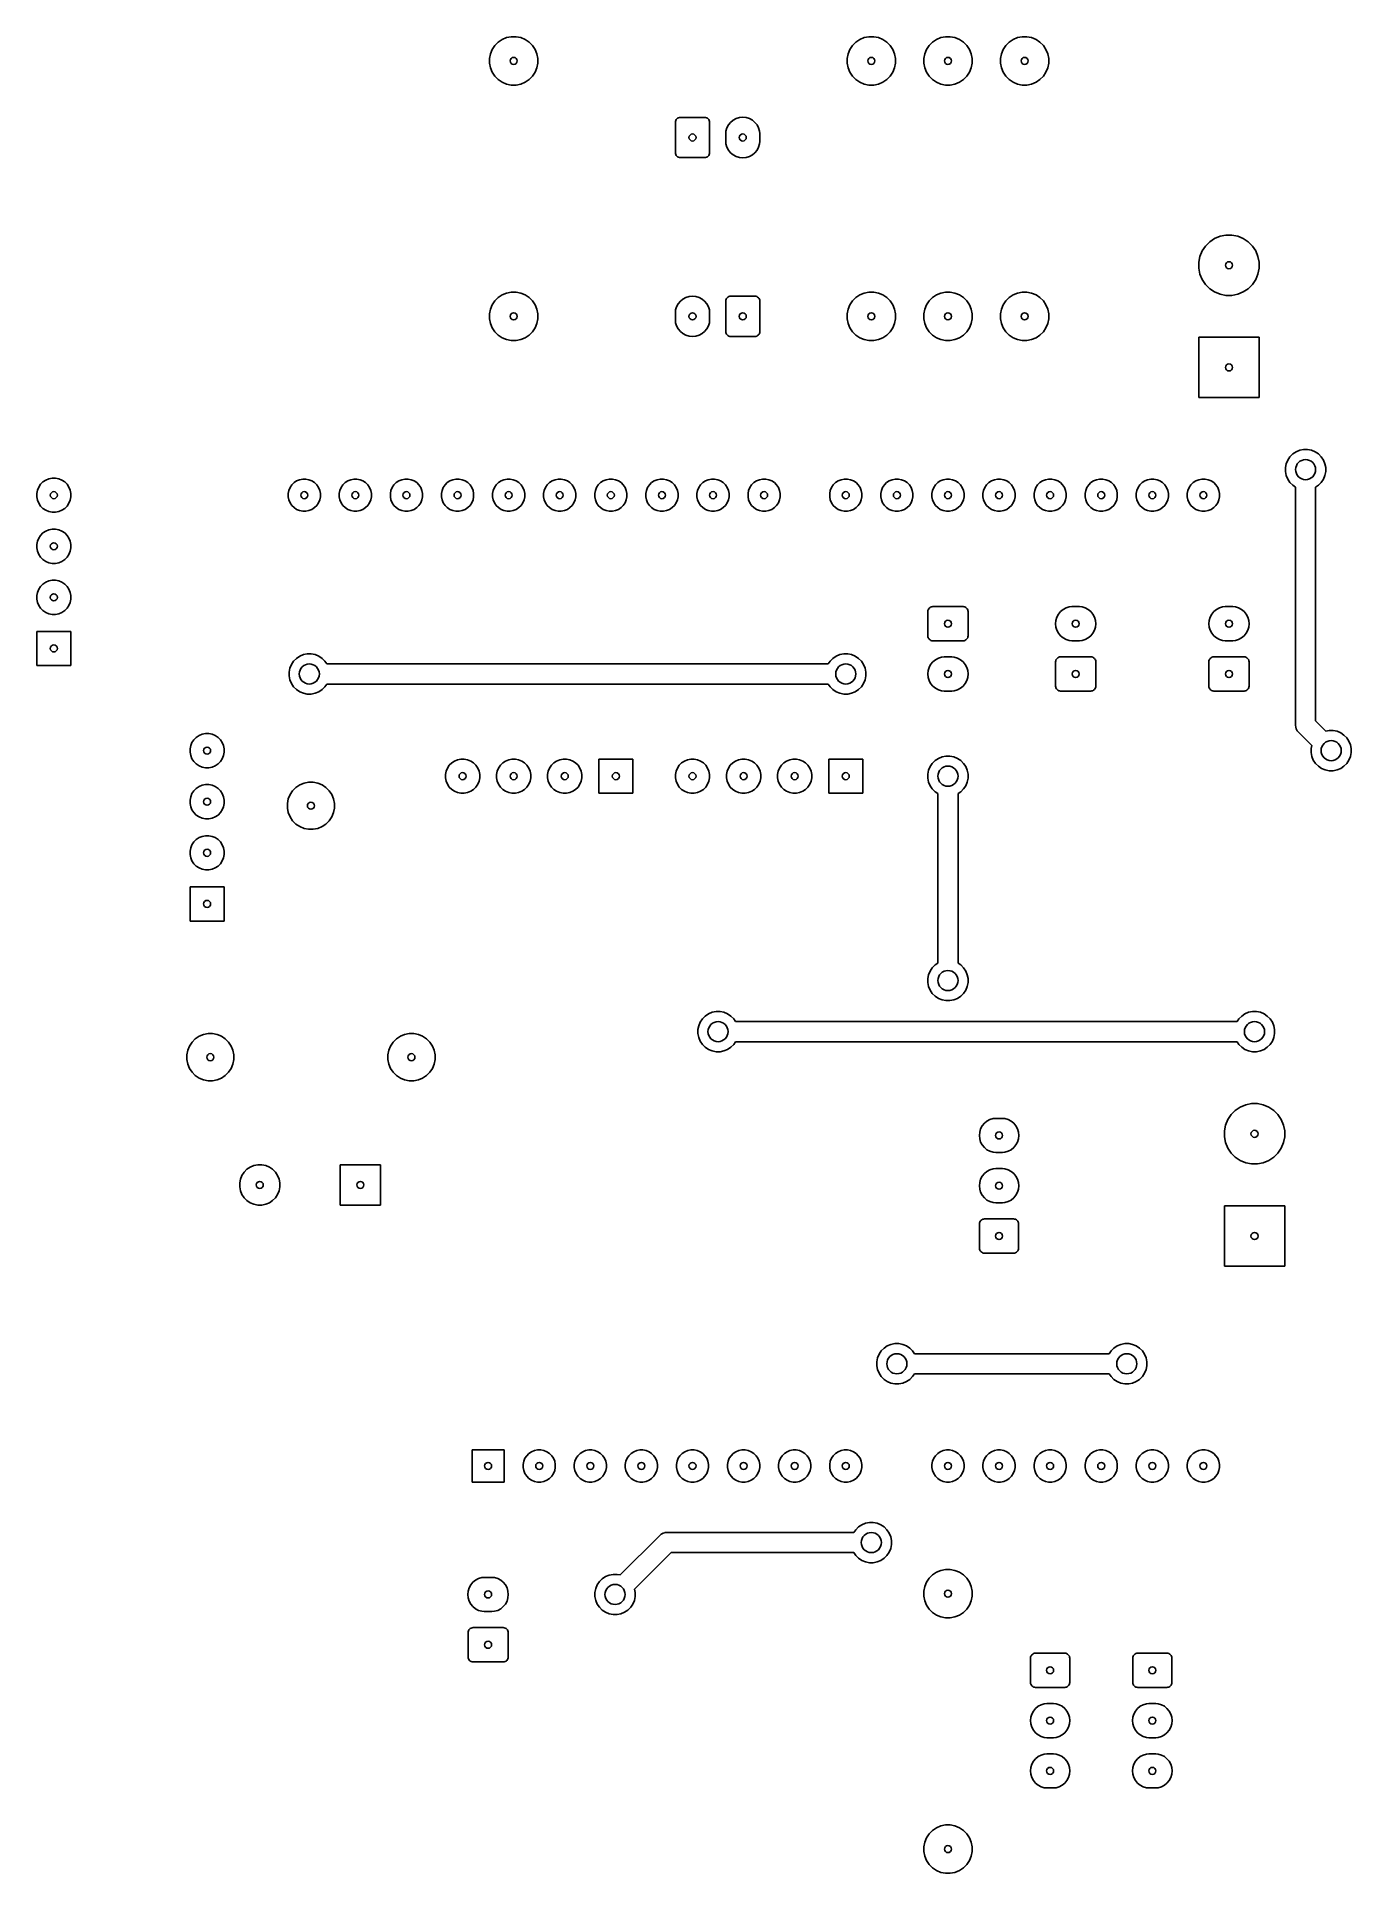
# Model space of a CAD drawing. Extents: x 121.1 to 186.4, y -132 to -40.7.
import ezdxf

# ---------------------------------------------------------------- set-up
doc = ezdxf.new("R2010")
doc.units = 0
doc.layers.add('BLACK', color=7, linetype='CONTINUOUS')

msp = doc.modelspace()

# ---------------------------------------------------------------- linework, layer by layer
at = {"layer": 'BLACK', "linetype": 'CONTINUOUS'}
for p, q in [((143.848, -41.145), (144.015, -40.9779)), ((144.015, -40.9779), (144.212, -40.8466)), ((144.212, -40.8466), (144.43, -40.7561)), ((144.43, -40.7561), (144.662, -40.71)), ((144.662, -40.71), (144.898, -40.71)), ((144.898, -40.71), (145.13, -40.7561)), ((145.13, -40.7561), (145.348, -40.8466)), ((145.348, -40.8466), (145.545, -40.9779)), ((145.545, -40.9779), (145.712, -41.145)), ((161.628, -41.145), (161.795, -40.9779)), ((161.795, -40.9779), (161.992, -40.8466)), ((161.992, -40.8466), (162.21, -40.7561)), ((162.21, -40.7561), (162.442, -40.71)), ((162.442, -40.71), (162.678, -40.71)), ((162.678, -40.71), (162.91, -40.7561)), ((162.91, -40.7561), (163.128, -40.8466)), ((163.128, -40.8466), (163.325, -40.9779)), ((163.325, -40.9779), (163.492, -41.145)), ((165.438, -41.145), (165.605, -40.9779)), ((165.605, -40.9779), (165.802, -40.8466)), ((165.802, -40.8466), (166.02, -40.7561)), ((166.02, -40.7561), (166.252, -40.71)), ((166.252, -40.71), (166.488, -40.71)), ((166.488, -40.71), (166.72, -40.7561)), ((166.72, -40.7561), (166.938, -40.8466)), ((166.938, -40.8466), (167.135, -40.9779)), ((167.135, -40.9779), (167.302, -41.145)), ((169.248, -41.145), (169.415, -40.9779)), ((169.415, -40.9779), (169.612, -40.8466)), ((169.612, -40.8466), (169.83, -40.7561)), ((169.83, -40.7561), (170.062, -40.71)), ((170.062, -40.71), (170.298, -40.71)), ((170.298, -40.71), (170.53, -40.7561)), ((170.53, -40.7561), (170.748, -40.8466)), ((170.748, -40.8466), (170.945, -40.9779)), ((170.945, -40.9779), (171.112, -41.145)), ((143.58, -41.7918), (143.626, -41.56)), ((143.58, -42.0282), (143.58, -41.7918)), ((143.626, -41.56), (143.717, -41.3416)), ((143.717, -41.3416), (143.848, -41.145)), ((145.712, -41.145), (145.843, -41.3416)), ((145.843, -41.3416), (145.934, -41.56)), ((145.934, -41.56), (145.98, -41.7918)), ((145.98, -41.7918), (145.98, -42.0282)), ((161.36, -41.7918), (161.406, -41.56)), ((161.36, -42.0282), (161.36, -41.7918)), ((161.406, -41.56), (161.497, -41.3416)), ((161.497, -41.3416), (161.628, -41.145)), ((163.492, -41.145), (163.623, -41.3416)), ((163.623, -41.3416), (163.714, -41.56)), ((163.714, -41.56), (163.76, -41.7918)), ((163.76, -41.7918), (163.76, -42.0282)), ((165.17, -41.7918), (165.216, -41.56)), ((165.17, -42.0282), (165.17, -41.7918)), ((165.216, -41.56), (165.307, -41.3416)), ((165.307, -41.3416), (165.438, -41.145)), ((167.302, -41.145), (167.433, -41.3416)), ((167.433, -41.3416), (167.524, -41.56)), ((167.524, -41.56), (167.57, -41.7918)), ((167.57, -41.7918), (167.57, -42.0282)), ((168.98, -41.7918), (169.026, -41.56)), ((168.98, -42.0282), (168.98, -41.7918)), ((169.026, -41.56), (169.117, -41.3416)), ((169.117, -41.3416), (169.248, -41.145)), ((171.112, -41.145), (171.243, -41.3416)), ((171.243, -41.3416), (171.334, -41.56)), ((171.334, -41.56), (171.38, -41.7918)), ((171.38, -41.7918), (171.38, -42.0282)), ((143.626, -42.26), (143.58, -42.0282)), ((143.717, -42.4784), (143.626, -42.26)), ((143.848, -42.675), (143.717, -42.4784)), ((144.015, -42.8421), (143.848, -42.675)), ((144.212, -42.9734), (144.015, -42.8421)), ((145.545, -42.8421), (145.348, -42.9734)), ((145.712, -42.675), (145.545, -42.8421)), ((145.843, -42.4784), (145.712, -42.675)), ((145.934, -42.26), (145.843, -42.4784)), ((145.98, -42.0282), (145.934, -42.26)), ((161.406, -42.26), (161.36, -42.0282)), ((161.497, -42.4784), (161.406, -42.26)), ((161.628, -42.675), (161.497, -42.4784)), ((161.795, -42.8421), (161.628, -42.675)), ((161.992, -42.9734), (161.795, -42.8421)), ((163.325, -42.8421), (163.128, -42.9734)), ((163.492, -42.675), (163.325, -42.8421)), ((163.623, -42.4784), (163.492, -42.675)), ((163.714, -42.26), (163.623, -42.4784)), ((163.76, -42.0282), (163.714, -42.26)), ((165.216, -42.26), (165.17, -42.0282)), ((165.307, -42.4784), (165.216, -42.26)), ((165.438, -42.675), (165.307, -42.4784)), ((165.605, -42.8421), (165.438, -42.675)), ((165.802, -42.9734), (165.605, -42.8421)), ((167.135, -42.8421), (166.938, -42.9734)), ((167.302, -42.675), (167.135, -42.8421)), ((167.433, -42.4784), (167.302, -42.675)), ((167.524, -42.26), (167.433, -42.4784)), ((167.57, -42.0282), (167.524, -42.26)), ((169.026, -42.26), (168.98, -42.0282)), ((169.117, -42.4784), (169.026, -42.26)), ((169.248, -42.675), (169.117, -42.4784)), ((169.415, -42.8421), (169.248, -42.675)), ((169.612, -42.9734), (169.415, -42.8421)), ((170.945, -42.8421), (170.748, -42.9734)), ((171.112, -42.675), (170.945, -42.8421)), ((171.243, -42.4784), (171.112, -42.675)), ((171.334, -42.26), (171.243, -42.4784)), ((171.38, -42.0282), (171.334, -42.26)), ((144.43, -43.0639), (144.212, -42.9734)), ((144.662, -43.11), (144.43, -43.0639)), ((144.898, -43.11), (144.662, -43.11)), ((145.13, -43.0639), (144.898, -43.11)), ((145.348, -42.9734), (145.13, -43.0639)), ((162.21, -43.0639), (161.992, -42.9734)), ((162.442, -43.11), (162.21, -43.0639)), ((162.678, -43.11), (162.442, -43.11)), ((162.91, -43.0639), (162.678, -43.11)), ((163.128, -42.9734), (162.91, -43.0639)), ((166.02, -43.0639), (165.802, -42.9734)), ((166.252, -43.11), (166.02, -43.0639)), ((166.488, -43.11), (166.252, -43.11)), ((166.72, -43.0639), (166.488, -43.11)), ((166.938, -42.9734), (166.72, -43.0639)), ((169.83, -43.0639), (169.612, -42.9734)), ((170.062, -43.11), (169.83, -43.0639)), ((170.298, -43.11), (170.062, -43.11)), ((170.53, -43.0639), (170.298, -43.11)), ((170.748, -42.9734), (170.53, -43.0639)), ((152.974, -44.739), (153.021, -44.7248)), ((153.021, -44.7248), (153.07, -44.72)), ((153.07, -44.72), (154.27, -44.72)), ((154.27, -44.72), (154.319, -44.7248)), ((154.319, -44.7248), (154.366, -44.739)), ((155.843, -44.7809), (156.003, -44.7323)), ((156.003, -44.7323), (156.17, -44.7159)), ((156.17, -44.7159), (156.337, -44.7323)), ((156.337, -44.7323), (156.497, -44.7809)), ((152.82, -44.97), (152.825, -44.9212)), ((152.82, -46.47), (152.82, -44.97)), ((152.825, -44.9212), (152.839, -44.8743)), ((152.839, -44.8743), (152.862, -44.8311)), ((152.862, -44.8311), (152.893, -44.7932)), ((152.893, -44.7932), (152.931, -44.7621)), ((152.931, -44.7621), (152.974, -44.739)), ((154.366, -44.739), (154.409, -44.7621)), ((154.409, -44.7621), (154.447, -44.7932)), ((154.447, -44.7932), (154.478, -44.8311)), ((154.478, -44.8311), (154.501, -44.8743)), ((154.501, -44.8743), (154.515, -44.9212)), ((154.515, -44.9212), (154.52, -44.97)), ((154.52, -44.97), (154.52, -46.47)), ((155.32, -45.5283), (155.332, -45.4034)), ((155.32, -45.9117), (155.32, -45.5283)), ((155.332, -45.4034), (155.381, -45.2431)), ((155.381, -45.2431), (155.46, -45.0955)), ((155.46, -45.0955), (155.566, -44.9661)), ((155.566, -44.9661), (155.695, -44.8598)), ((155.695, -44.8598), (155.843, -44.7809)), ((156.497, -44.7809), (156.645, -44.8598)), ((156.645, -44.8598), (156.774, -44.9661)), ((156.774, -44.9661), (156.88, -45.0955)), ((156.88, -45.0955), (156.959, -45.2431)), ((156.959, -45.2431), (157.008, -45.4034)), ((157.008, -45.4034), (157.02, -45.5283)), ((157.02, -45.5283), (157.02, -45.9117)), ((152.825, -46.5188), (152.82, -46.47)), ((152.839, -46.5657), (152.825, -46.5188)), ((154.515, -46.5188), (154.501, -46.5657)), ((154.52, -46.47), (154.515, -46.5188)), ((155.332, -46.0366), (155.32, -45.9117)), ((155.381, -46.1969), (155.332, -46.0366)), ((155.46, -46.3445), (155.381, -46.1969)), ((155.566, -46.4739), (155.46, -46.3445)), ((155.695, -46.5802), (155.566, -46.4739)), ((156.774, -46.4739), (156.645, -46.5802)), ((156.88, -46.3445), (156.774, -46.4739)), ((156.959, -46.1969), (156.88, -46.3445)), ((157.008, -46.0366), (156.959, -46.1969)), ((157.02, -45.9117), (157.008, -46.0366)), ((152.862, -46.6089), (152.839, -46.5657)), ((152.893, -46.6468), (152.862, -46.6089)), ((152.931, -46.6779), (152.893, -46.6468)), ((152.974, -46.701), (152.931, -46.6779)), ((153.021, -46.7152), (152.974, -46.701)), ((153.07, -46.72), (153.021, -46.7152)), ((154.27, -46.72), (153.07, -46.72)), ((154.319, -46.7152), (154.27, -46.72)), ((154.366, -46.701), (154.319, -46.7152)), ((154.409, -46.6779), (154.366, -46.701)), ((154.447, -46.6468), (154.409, -46.6779)), ((154.478, -46.6089), (154.447, -46.6468)), ((154.501, -46.5657), (154.478, -46.6089)), ((155.843, -46.6591), (155.695, -46.5802)), ((156.003, -46.7077), (155.843, -46.6591)), ((156.17, -46.7241), (156.003, -46.7077)), ((156.337, -46.7077), (156.17, -46.7241)), ((156.497, -46.6591), (156.337, -46.7077)), ((156.645, -46.5802), (156.497, -46.6591)), ((179.011, -51.3595), (179.175, -51.1138)), ((179.175, -51.1138), (179.384, -50.9049)), ((179.384, -50.9049), (179.629, -50.7407)), ((179.629, -50.7407), (179.902, -50.6276)), ((179.902, -50.6276), (180.192, -50.57)), ((180.192, -50.57), (180.488, -50.57)), ((180.488, -50.57), (180.778, -50.6276)), ((180.778, -50.6276), (181.051, -50.7407)), ((181.051, -50.7407), (181.296, -50.9049)), ((181.296, -50.9049), (181.505, -51.1138)), ((181.505, -51.1138), (181.669, -51.3595)), ((178.84, -51.9223), (178.898, -51.6325)), ((178.84, -52.2177), (178.84, -51.9223)), ((178.898, -51.6325), (179.011, -51.3595)), ((181.669, -51.3595), (181.782, -51.6325)), ((181.782, -51.6325), (181.84, -51.9223)), ((181.84, -51.9223), (181.84, -52.2177)), ((178.898, -52.5075), (178.84, -52.2177)), ((179.011, -52.7805), (178.898, -52.5075)), ((179.175, -53.0262), (179.011, -52.7805)), ((181.669, -52.7805), (181.505, -53.0262)), ((181.782, -52.5075), (181.669, -52.7805)), ((181.84, -52.2177), (181.782, -52.5075)), ((143.717, -54.0416), (143.848, -53.845)), ((143.848, -53.845), (144.015, -53.6779)), ((144.015, -53.6779), (144.212, -53.5466)), ((144.212, -53.5466), (144.43, -53.4561)), ((144.43, -53.4561), (144.662, -53.41)), ((144.662, -53.41), (144.898, -53.41)), ((144.898, -53.41), (145.13, -53.4561)), ((145.13, -53.4561), (145.348, -53.5466)), ((145.348, -53.5466), (145.545, -53.6779)), ((145.545, -53.6779), (145.712, -53.845)), ((145.712, -53.845), (145.843, -54.0416)), ((152.96, -53.9855), (153.066, -53.8561)), ((153.066, -53.8561), (153.195, -53.7498)), ((153.195, -53.7498), (153.343, -53.6709)), ((153.343, -53.6709), (153.503, -53.6223)), ((153.503, -53.6223), (153.67, -53.6059)), ((153.67, -53.6059), (153.837, -53.6223)), ((153.837, -53.6223), (153.997, -53.6709)), ((153.997, -53.6709), (154.145, -53.7498)), ((154.145, -53.7498), (154.274, -53.8561)), ((154.274, -53.8561), (154.38, -53.9855)), ((155.32, -53.86), (155.325, -53.8112)), ((155.32, -55.36), (155.32, -53.86)), ((155.325, -53.8112), (155.339, -53.7643)), ((155.339, -53.7643), (155.362, -53.7211)), ((155.362, -53.7211), (155.393, -53.6832)), ((155.393, -53.6832), (155.431, -53.6521)), ((155.431, -53.6521), (155.474, -53.629)), ((155.474, -53.629), (155.521, -53.6148)), ((155.521, -53.6148), (155.57, -53.61)), ((155.57, -53.61), (156.77, -53.61)), ((156.77, -53.61), (156.819, -53.6148)), ((156.819, -53.6148), (156.866, -53.629)), ((156.866, -53.629), (156.909, -53.6521)), ((156.909, -53.6521), (156.947, -53.6832)), ((156.947, -53.6832), (156.978, -53.7211)), ((156.978, -53.7211), (157.001, -53.7643)), ((157.001, -53.7643), (157.015, -53.8112)), ((157.015, -53.8112), (157.02, -53.86)), ((157.02, -53.86), (157.02, -55.36)), ((161.497, -54.0416), (161.628, -53.845)), ((161.628, -53.845), (161.795, -53.6779)), ((161.795, -53.6779), (161.992, -53.5466)), ((161.992, -53.5466), (162.21, -53.4561)), ((162.21, -53.4561), (162.442, -53.41)), ((162.442, -53.41), (162.678, -53.41)), ((162.678, -53.41), (162.91, -53.4561)), ((162.91, -53.4561), (163.128, -53.5466)), ((163.128, -53.5466), (163.325, -53.6779)), ((163.325, -53.6779), (163.492, -53.845)), ((163.492, -53.845), (163.623, -54.0416)), ((165.307, -54.0416), (165.438, -53.845)), ((165.438, -53.845), (165.605, -53.6779)), ((165.605, -53.6779), (165.802, -53.5466)), ((165.802, -53.5466), (166.02, -53.4561)), ((166.02, -53.4561), (166.252, -53.41)), ((166.252, -53.41), (166.488, -53.41)), ((166.488, -53.41), (166.72, -53.4561)), ((166.72, -53.4561), (166.938, -53.5466)), ((166.938, -53.5466), (167.135, -53.6779)), ((167.135, -53.6779), (167.302, -53.845)), ((167.302, -53.845), (167.433, -54.0416)), ((169.117, -54.0416), (169.248, -53.845)), ((169.248, -53.845), (169.415, -53.6779)), ((169.415, -53.6779), (169.612, -53.5466)), ((169.612, -53.5466), (169.83, -53.4561)), ((169.83, -53.4561), (170.062, -53.41)), ((170.062, -53.41), (170.298, -53.41)), ((170.298, -53.41), (170.53, -53.4561)), ((170.53, -53.4561), (170.748, -53.5466)), ((170.748, -53.5466), (170.945, -53.6779)), ((170.945, -53.6779), (171.112, -53.845)), ((171.112, -53.845), (171.243, -54.0416)), ((179.384, -53.2351), (179.175, -53.0262)), ((179.629, -53.3993), (179.384, -53.2351)), ((179.902, -53.5124), (179.629, -53.3993)), ((180.192, -53.57), (179.902, -53.5124)), ((180.488, -53.57), (180.192, -53.57)), ((180.778, -53.5124), (180.488, -53.57)), ((181.051, -53.3993), (180.778, -53.5124)), ((181.296, -53.2351), (181.051, -53.3993)), ((181.505, -53.0262), (181.296, -53.2351)), ((143.58, -54.4918), (143.626, -54.26)), ((143.58, -54.7282), (143.58, -54.4918)), ((143.626, -54.96), (143.58, -54.7282)), ((143.626, -54.26), (143.717, -54.0416)), ((145.843, -54.0416), (145.934, -54.26)), ((145.934, -54.26), (145.98, -54.4918)), ((145.98, -54.7282), (145.934, -54.96)), ((145.98, -54.4918), (145.98, -54.7282)), ((152.82, -54.4183), (152.832, -54.2934)), ((152.82, -54.8017), (152.82, -54.4183)), ((152.832, -54.2934), (152.881, -54.1331)), ((152.881, -54.1331), (152.96, -53.9855)), ((154.38, -53.9855), (154.459, -54.1331)), ((154.459, -54.1331), (154.508, -54.2934)), ((154.508, -54.2934), (154.52, -54.4183)), ((154.52, -54.4183), (154.52, -54.8017)), ((161.36, -54.4918), (161.406, -54.26)), ((161.36, -54.7282), (161.36, -54.4918)), ((161.406, -54.96), (161.36, -54.7282)), ((161.406, -54.26), (161.497, -54.0416)), ((163.623, -54.0416), (163.714, -54.26)), ((163.714, -54.26), (163.76, -54.4918)), ((163.76, -54.7282), (163.714, -54.96)), ((163.76, -54.4918), (163.76, -54.7282)), ((165.17, -54.4918), (165.216, -54.26)), ((165.17, -54.7282), (165.17, -54.4918)), ((165.216, -54.96), (165.17, -54.7282)), ((165.216, -54.26), (165.307, -54.0416)), ((167.433, -54.0416), (167.524, -54.26)), ((167.524, -54.26), (167.57, -54.4918)), ((167.57, -54.7282), (167.524, -54.96)), ((167.57, -54.4918), (167.57, -54.7282)), ((168.98, -54.4918), (169.026, -54.26)), ((168.98, -54.7282), (168.98, -54.4918)), ((169.026, -54.96), (168.98, -54.7282)), ((169.026, -54.26), (169.117, -54.0416)), ((171.243, -54.0416), (171.334, -54.26)), ((171.334, -54.26), (171.38, -54.4918)), ((171.38, -54.7282), (171.334, -54.96)), ((171.38, -54.4918), (171.38, -54.7282)), ((143.717, -55.1784), (143.626, -54.96)), ((143.848, -55.375), (143.717, -55.1784)), ((144.015, -55.5421), (143.848, -55.375)), ((144.212, -55.6734), (144.015, -55.5421)), ((144.43, -55.7639), (144.212, -55.6734)), ((145.348, -55.6734), (145.13, -55.7639)), ((145.545, -55.5421), (145.348, -55.6734)), ((145.712, -55.375), (145.545, -55.5421)), ((145.843, -55.1784), (145.712, -55.375)), ((145.934, -54.96), (145.843, -55.1784)), ((152.832, -54.9266), (152.82, -54.8017)), ((152.881, -55.0869), (152.832, -54.9266)), ((152.96, -55.2345), (152.881, -55.0869)), ((153.066, -55.3639), (152.96, -55.2345)), ((153.195, -55.4702), (153.066, -55.3639)), ((153.343, -55.5491), (153.195, -55.4702)), ((153.503, -55.5977), (153.343, -55.5491)), ((153.67, -55.6141), (153.503, -55.5977)), ((153.837, -55.5977), (153.67, -55.6141)), ((153.997, -55.5491), (153.837, -55.5977)), ((154.145, -55.4702), (153.997, -55.5491)), ((154.274, -55.3639), (154.145, -55.4702)), ((154.38, -55.2345), (154.274, -55.3639)), ((154.459, -55.0869), (154.38, -55.2345)), ((154.508, -54.9266), (154.459, -55.0869)), ((154.52, -54.8017), (154.508, -54.9266)), ((155.325, -55.4088), (155.32, -55.36)), ((155.339, -55.4557), (155.325, -55.4088)), ((155.362, -55.4989), (155.339, -55.4557)), ((155.393, -55.5368), (155.362, -55.4989)), ((155.431, -55.5679), (155.393, -55.5368)), ((155.474, -55.591), (155.431, -55.5679)), ((155.521, -55.6052), (155.474, -55.591)), ((155.57, -55.61), (155.521, -55.6052)), ((156.77, -55.61), (155.57, -55.61)), ((156.819, -55.6052), (156.77, -55.61)), ((156.866, -55.591), (156.819, -55.6052)), ((156.909, -55.5679), (156.866, -55.591)), ((156.947, -55.5368), (156.909, -55.5679)), ((156.978, -55.4989), (156.947, -55.5368)), ((157.001, -55.4557), (156.978, -55.4989)), ((157.015, -55.4088), (157.001, -55.4557)), ((157.02, -55.36), (157.015, -55.4088)), ((161.497, -55.1784), (161.406, -54.96)), ((161.628, -55.375), (161.497, -55.1784)), ((161.795, -55.5421), (161.628, -55.375)), ((161.992, -55.6734), (161.795, -55.5421)), ((162.21, -55.7639), (161.992, -55.6734)), ((163.128, -55.6734), (162.91, -55.7639)), ((163.325, -55.5421), (163.128, -55.6734)), ((163.492, -55.375), (163.325, -55.5421)), ((163.623, -55.1784), (163.492, -55.375)), ((163.714, -54.96), (163.623, -55.1784)), ((165.307, -55.1784), (165.216, -54.96)), ((165.438, -55.375), (165.307, -55.1784)), ((165.605, -55.5421), (165.438, -55.375)), ((165.802, -55.6734), (165.605, -55.5421)), ((166.02, -55.7639), (165.802, -55.6734)), ((166.938, -55.6734), (166.72, -55.7639)), ((167.135, -55.5421), (166.938, -55.6734)), ((167.302, -55.375), (167.135, -55.5421)), ((167.433, -55.1784), (167.302, -55.375)), ((167.524, -54.96), (167.433, -55.1784)), ((169.117, -55.1784), (169.026, -54.96)), ((169.248, -55.375), (169.117, -55.1784)), ((169.415, -55.5421), (169.248, -55.375)), ((169.612, -55.6734), (169.415, -55.5421)), ((169.83, -55.7639), (169.612, -55.6734)), ((170.748, -55.6734), (170.53, -55.7639)), ((170.945, -55.5421), (170.748, -55.6734)), ((171.112, -55.375), (170.945, -55.5421)), ((171.243, -55.1784), (171.112, -55.375)), ((171.334, -54.96), (171.243, -55.1784)), ((178.84, -58.65), (178.84, -55.65)), ((178.84, -55.65), (181.84, -55.65)), ((181.84, -55.65), (181.84, -58.65)), ((144.662, -55.81), (144.43, -55.7639)), ((144.898, -55.81), (144.662, -55.81)), ((145.13, -55.7639), (144.898, -55.81)), ((162.442, -55.81), (162.21, -55.7639)), ((162.678, -55.81), (162.442, -55.81)), ((162.91, -55.7639), (162.678, -55.81)), ((166.252, -55.81), (166.02, -55.7639)), ((166.488, -55.81), (166.252, -55.81)), ((166.72, -55.7639), (166.488, -55.81)), ((170.062, -55.81), (169.83, -55.7639)), ((170.298, -55.81), (170.062, -55.81)), ((170.53, -55.7639), (170.298, -55.81)), ((181.84, -58.65), (178.84, -58.65)), ((183.15, -62.1315), (183.188, -61.9383)), ((183.188, -61.9383), (183.264, -61.7563)), ((183.264, -61.7563), (183.373, -61.5925)), ((183.373, -61.5925), (183.513, -61.4532)), ((183.513, -61.4532), (183.676, -61.3438)), ((183.676, -61.3438), (183.858, -61.2684)), ((183.858, -61.2684), (184.052, -61.23)), ((184.052, -61.23), (184.248, -61.23)), ((184.248, -61.23), (184.442, -61.2684)), ((184.442, -61.2684), (184.624, -61.3438)), ((184.624, -61.3438), (184.787, -61.4532)), ((184.787, -61.4532), (184.927, -61.5925)), ((184.927, -61.5925), (185.036, -61.7563)), ((185.036, -61.7563), (185.112, -61.9383)), ((185.112, -61.9383), (185.15, -62.1315)), ((121.167, -63.0974), (121.26, -62.9582)), ((121.26, -62.9582), (121.378, -62.8398)), ((121.378, -62.8398), (121.517, -62.7467)), ((121.517, -62.7467), (121.672, -62.6827)), ((121.672, -62.6827), (121.836, -62.65)), ((121.836, -62.65), (122.004, -62.65)), ((122.004, -62.65), (122.168, -62.6827)), ((122.168, -62.6827), (122.323, -62.7467)), ((122.323, -62.7467), (122.462, -62.8398)), ((122.462, -62.8398), (122.58, -62.9582)), ((122.58, -62.9582), (122.673, -63.0974)), ((133.661, -63.1211), (133.749, -62.99)), ((133.749, -62.99), (133.86, -62.8786)), ((133.86, -62.8786), (133.991, -62.791)), ((133.991, -62.791), (134.137, -62.7307)), ((134.137, -62.7307), (134.291, -62.7)), ((134.291, -62.7), (134.449, -62.7)), ((134.449, -62.7), (134.603, -62.7307)), ((134.603, -62.7307), (134.749, -62.791)), ((134.749, -62.791), (134.88, -62.8786)), ((134.88, -62.8786), (134.991, -62.99)), ((134.991, -62.99), (135.079, -63.1211)), ((136.201, -63.1211), (136.289, -62.99)), ((136.289, -62.99), (136.4, -62.8786)), ((136.4, -62.8786), (136.531, -62.791)), ((136.531, -62.791), (136.677, -62.7307)), ((136.677, -62.7307), (136.831, -62.7)), ((136.831, -62.7), (136.989, -62.7)), ((136.989, -62.7), (137.143, -62.7307)), ((137.143, -62.7307), (137.289, -62.791)), ((137.289, -62.791), (137.42, -62.8786)), ((137.42, -62.8786), (137.531, -62.99)), ((137.531, -62.99), (137.619, -63.1211)), ((138.741, -63.1211), (138.829, -62.99)), ((138.829, -62.99), (138.94, -62.8786)), ((138.94, -62.8786), (139.071, -62.791)), ((139.071, -62.791), (139.217, -62.7307)), ((139.217, -62.7307), (139.371, -62.7)), ((139.371, -62.7), (139.529, -62.7)), ((139.529, -62.7), (139.683, -62.7307)), ((139.683, -62.7307), (139.829, -62.791)), ((139.829, -62.791), (139.96, -62.8786)), ((139.96, -62.8786), (140.071, -62.99)), ((140.071, -62.99), (140.159, -63.1211)), ((141.281, -63.1211), (141.369, -62.99)), ((141.369, -62.99), (141.48, -62.8786)), ((141.48, -62.8786), (141.611, -62.791)), ((141.611, -62.791), (141.757, -62.7307)), ((141.757, -62.7307), (141.911, -62.7)), ((141.911, -62.7), (142.069, -62.7)), ((142.069, -62.7), (142.223, -62.7307)), ((142.223, -62.7307), (142.369, -62.791)), ((142.369, -62.791), (142.5, -62.8786)), ((142.5, -62.8786), (142.611, -62.99)), ((142.611, -62.99), (142.699, -63.1211)), ((143.821, -63.1211), (143.909, -62.99)), ((143.909, -62.99), (144.02, -62.8786)), ((144.02, -62.8786), (144.151, -62.791)), ((144.151, -62.791), (144.297, -62.7307)), ((144.297, -62.7307), (144.451, -62.7)), ((144.451, -62.7), (144.609, -62.7)), ((144.609, -62.7), (144.763, -62.7307)), ((144.763, -62.7307), (144.909, -62.791)), ((144.909, -62.791), (145.04, -62.8786)), ((145.04, -62.8786), (145.151, -62.99)), ((145.151, -62.99), (145.239, -63.1211)), ((146.361, -63.1211), (146.449, -62.99)), ((146.449, -62.99), (146.56, -62.8786)), ((146.56, -62.8786), (146.691, -62.791)), ((146.691, -62.791), (146.837, -62.7307)), ((146.837, -62.7307), (146.991, -62.7)), ((146.991, -62.7), (147.149, -62.7)), ((147.149, -62.7), (147.303, -62.7307)), ((147.303, -62.7307), (147.449, -62.791)), ((147.449, -62.791), (147.58, -62.8786)), ((147.58, -62.8786), (147.691, -62.99)), ((147.691, -62.99), (147.779, -63.1211)), ((148.901, -63.1211), (148.989, -62.99)), ((148.989, -62.99), (149.1, -62.8786)), ((149.1, -62.8786), (149.231, -62.791)), ((149.231, -62.791), (149.377, -62.7307)), ((149.377, -62.7307), (149.531, -62.7)), ((149.531, -62.7), (149.689, -62.7)), ((149.689, -62.7), (149.843, -62.7307)), ((149.843, -62.7307), (149.989, -62.791)), ((149.989, -62.791), (150.12, -62.8786)), ((150.12, -62.8786), (150.231, -62.99)), ((150.231, -62.99), (150.319, -63.1211)), ((151.441, -63.1211), (151.529, -62.99)), ((151.529, -62.99), (151.64, -62.8786)), ((151.64, -62.8786), (151.771, -62.791)), ((151.771, -62.791), (151.917, -62.7307)), ((151.917, -62.7307), (152.071, -62.7)), ((152.071, -62.7), (152.229, -62.7)), ((152.229, -62.7), (152.383, -62.7307)), ((152.383, -62.7307), (152.529, -62.791)), ((152.529, -62.791), (152.66, -62.8786)), ((152.66, -62.8786), (152.771, -62.99)), ((152.771, -62.99), (152.859, -63.1211)), ((153.981, -63.1211), (154.069, -62.99)), ((154.069, -62.99), (154.18, -62.8786)), ((154.18, -62.8786), (154.311, -62.791)), ((154.311, -62.791), (154.457, -62.7307)), ((154.457, -62.7307), (154.611, -62.7)), ((154.611, -62.7), (154.769, -62.7)), ((154.769, -62.7), (154.923, -62.7307)), ((154.923, -62.7307), (155.069, -62.791)), ((155.069, -62.791), (155.2, -62.8786)), ((155.2, -62.8786), (155.311, -62.99)), ((155.311, -62.99), (155.399, -63.1211)), ((156.521, -63.1211), (156.609, -62.99)), ((156.609, -62.99), (156.72, -62.8786)), ((156.72, -62.8786), (156.851, -62.791)), ((156.851, -62.791), (156.997, -62.7307)), ((156.997, -62.7307), (157.151, -62.7)), ((157.151, -62.7), (157.309, -62.7)), ((157.309, -62.7), (157.463, -62.7307)), ((157.463, -62.7307), (157.609, -62.791)), ((157.609, -62.791), (157.74, -62.8786)), ((157.74, -62.8786), (157.851, -62.99)), ((157.851, -62.99), (157.939, -63.1211)), ((160.581, -63.1211), (160.669, -62.99)), ((160.669, -62.99), (160.78, -62.8786)), ((160.78, -62.8786), (160.911, -62.791)), ((160.911, -62.791), (161.057, -62.7307)), ((161.057, -62.7307), (161.211, -62.7)), ((161.211, -62.7), (161.369, -62.7)), ((161.369, -62.7), (161.523, -62.7307)), ((161.523, -62.7307), (161.669, -62.791)), ((161.669, -62.791), (161.8, -62.8786)), ((161.8, -62.8786), (161.911, -62.99)), ((161.911, -62.99), (161.999, -63.1211)), ((163.121, -63.1211), (163.209, -62.99)), ((163.209, -62.99), (163.32, -62.8786)), ((163.32, -62.8786), (163.451, -62.791)), ((163.451, -62.791), (163.597, -62.7307)), ((163.597, -62.7307), (163.751, -62.7)), ((163.751, -62.7), (163.909, -62.7)), ((163.909, -62.7), (164.063, -62.7307)), ((164.063, -62.7307), (164.209, -62.791)), ((164.209, -62.791), (164.34, -62.8786)), ((164.34, -62.8786), (164.451, -62.99)), ((164.451, -62.99), (164.539, -63.1211)), ((165.661, -63.1211), (165.749, -62.99)), ((165.749, -62.99), (165.86, -62.8786)), ((165.86, -62.8786), (165.991, -62.791)), ((165.991, -62.791), (166.137, -62.7307)), ((166.137, -62.7307), (166.291, -62.7)), ((166.291, -62.7), (166.449, -62.7)), ((166.449, -62.7), (166.603, -62.7307)), ((166.603, -62.7307), (166.749, -62.791)), ((166.749, -62.791), (166.88, -62.8786)), ((166.88, -62.8786), (166.991, -62.99)), ((166.991, -62.99), (167.079, -63.1211)), ((168.201, -63.1211), (168.289, -62.99)), ((168.289, -62.99), (168.4, -62.8786)), ((168.4, -62.8786), (168.531, -62.791)), ((168.531, -62.791), (168.677, -62.7307)), ((168.677, -62.7307), (168.831, -62.7)), ((168.831, -62.7), (168.989, -62.7)), ((168.989, -62.7), (169.143, -62.7307)), ((169.143, -62.7307), (169.289, -62.791)), ((169.289, -62.791), (169.42, -62.8786)), ((169.42, -62.8786), (169.531, -62.99)), ((169.531, -62.99), (169.619, -63.1211)), ((170.741, -63.1211), (170.829, -62.99)), ((170.829, -62.99), (170.94, -62.8786)), ((170.94, -62.8786), (171.071, -62.791)), ((171.071, -62.791), (171.217, -62.7307)), ((171.217, -62.7307), (171.371, -62.7)), ((171.371, -62.7), (171.529, -62.7)), ((171.529, -62.7), (171.683, -62.7307)), ((171.683, -62.7307), (171.829, -62.791)), ((171.829, -62.791), (171.96, -62.8786)), ((171.96, -62.8786), (172.071, -62.99)), ((172.071, -62.99), (172.159, -63.1211)), ((173.281, -63.1211), (173.369, -62.99)), ((173.369, -62.99), (173.48, -62.8786)), ((173.48, -62.8786), (173.611, -62.791)), ((173.611, -62.791), (173.757, -62.7307)), ((173.757, -62.7307), (173.911, -62.7)), ((173.911, -62.7), (174.069, -62.7)), ((174.069, -62.7), (174.223, -62.7307)), ((174.223, -62.7307), (174.369, -62.791)), ((174.369, -62.791), (174.5, -62.8786)), ((174.5, -62.8786), (174.611, -62.99)), ((174.611, -62.99), (174.699, -63.1211)), ((175.821, -63.1211), (175.909, -62.99)), ((175.909, -62.99), (176.02, -62.8786)), ((176.02, -62.8786), (176.151, -62.791)), ((176.151, -62.791), (176.297, -62.7307)), ((176.297, -62.7307), (176.451, -62.7)), ((176.451, -62.7), (176.609, -62.7)), ((176.609, -62.7), (176.763, -62.7307)), ((176.763, -62.7307), (176.909, -62.791)), ((176.909, -62.791), (177.04, -62.8786)), ((177.04, -62.8786), (177.151, -62.99)), ((177.151, -62.99), (177.239, -63.1211)), ((178.361, -63.1211), (178.449, -62.99)), ((178.449, -62.99), (178.56, -62.8786)), ((178.56, -62.8786), (178.691, -62.791)), ((178.691, -62.791), (178.837, -62.7307)), ((178.837, -62.7307), (178.991, -62.7)), ((178.991, -62.7), (179.149, -62.7)), ((179.149, -62.7), (179.303, -62.7307)), ((179.303, -62.7307), (179.449, -62.791)), ((179.449, -62.791), (179.58, -62.8786)), ((179.58, -62.8786), (179.691, -62.99)), ((179.691, -62.99), (179.779, -63.1211)), ((183.15, -62.3285), (183.15, -62.1315)), ((183.188, -62.5217), (183.15, -62.3285)), ((183.264, -62.7037), (183.188, -62.5217)), ((183.373, -62.8675), (183.264, -62.7037)), ((183.513, -63.0068), (183.373, -62.8675)), ((184.927, -62.8675), (184.787, -63.0068)), ((185.036, -62.7037), (184.927, -62.8675)), ((185.112, -62.5217), (185.036, -62.7037)), ((185.15, -62.3285), (185.112, -62.5217)), ((185.15, -62.1315), (185.15, -62.3285)), ((121.07, -63.4163), (121.103, -63.2521)), ((121.07, -63.5837), (121.07, -63.4163)), ((121.103, -63.7479), (121.07, -63.5837)), ((121.103, -63.2521), (121.167, -63.0974)), ((121.167, -63.9026), (121.103, -63.7479)), ((121.26, -64.0418), (121.167, -63.9026)), ((122.673, -63.9026), (122.58, -64.0418)), ((122.673, -63.0974), (122.737, -63.2521)), ((122.737, -63.7479), (122.673, -63.9026)), ((122.737, -63.2521), (122.77, -63.4163)), ((122.77, -63.5837), (122.737, -63.7479)), ((122.77, -63.4163), (122.77, -63.5837)), ((133.57, -63.4212), (133.601, -63.2666)), ((133.57, -63.5788), (133.57, -63.4212)), ((133.601, -63.7334), (133.57, -63.5788)), ((133.601, -63.2666), (133.661, -63.1211)), ((133.661, -63.8789), (133.601, -63.7334)), ((133.749, -64.01), (133.661, -63.8789)), ((135.079, -63.8789), (134.991, -64.01)), ((135.079, -63.1211), (135.139, -63.2666)), ((135.139, -63.7334), (135.079, -63.8789)), ((135.139, -63.2666), (135.17, -63.4212)), ((135.17, -63.5788), (135.139, -63.7334)), ((135.17, -63.4212), (135.17, -63.5788)), ((136.11, -63.4212), (136.141, -63.2666)), ((136.11, -63.5788), (136.11, -63.4212)), ((136.141, -63.7334), (136.11, -63.5788)), ((136.141, -63.2666), (136.201, -63.1211)), ((136.201, -63.8789), (136.141, -63.7334)), ((136.289, -64.01), (136.201, -63.8789)), ((137.619, -63.8789), (137.531, -64.01)), ((137.619, -63.1211), (137.679, -63.2666)), ((137.679, -63.7334), (137.619, -63.8789)), ((137.679, -63.2666), (137.71, -63.4212)), ((137.71, -63.5788), (137.679, -63.7334)), ((137.71, -63.4212), (137.71, -63.5788)), ((138.65, -63.4212), (138.681, -63.2666)), ((138.65, -63.5788), (138.65, -63.4212)), ((138.681, -63.7334), (138.65, -63.5788)), ((138.681, -63.2666), (138.741, -63.1211)), ((138.741, -63.8789), (138.681, -63.7334)), ((138.829, -64.01), (138.741, -63.8789)), ((140.159, -63.8789), (140.071, -64.01)), ((140.159, -63.1211), (140.219, -63.2666)), ((140.219, -63.7334), (140.159, -63.8789)), ((140.219, -63.2666), (140.25, -63.4212)), ((140.25, -63.5788), (140.219, -63.7334)), ((140.25, -63.4212), (140.25, -63.5788)), ((141.19, -63.4212), (141.221, -63.2666)), ((141.19, -63.5788), (141.19, -63.4212)), ((141.221, -63.7334), (141.19, -63.5788)), ((141.221, -63.2666), (141.281, -63.1211)), ((141.281, -63.8789), (141.221, -63.7334)), ((141.369, -64.01), (141.281, -63.8789)), ((142.699, -63.8789), (142.611, -64.01)), ((142.699, -63.1211), (142.759, -63.2666)), ((142.759, -63.7334), (142.699, -63.8789)), ((142.759, -63.2666), (142.79, -63.4212)), ((142.79, -63.5788), (142.759, -63.7334)), ((142.79, -63.4212), (142.79, -63.5788)), ((143.73, -63.4212), (143.761, -63.2666)), ((143.73, -63.5788), (143.73, -63.4212)), ((143.761, -63.7334), (143.73, -63.5788)), ((143.761, -63.2666), (143.821, -63.1211)), ((143.821, -63.8789), (143.761, -63.7334)), ((143.909, -64.01), (143.821, -63.8789)), ((145.239, -63.8789), (145.151, -64.01)), ((145.239, -63.1211), (145.299, -63.2666)), ((145.299, -63.7334), (145.239, -63.8789)), ((145.299, -63.2666), (145.33, -63.4212)), ((145.33, -63.5788), (145.299, -63.7334)), ((145.33, -63.4212), (145.33, -63.5788)), ((146.27, -63.4212), (146.301, -63.2666)), ((146.27, -63.5788), (146.27, -63.4212)), ((146.301, -63.7334), (146.27, -63.5788)), ((146.301, -63.2666), (146.361, -63.1211)), ((146.361, -63.8789), (146.301, -63.7334)), ((146.449, -64.01), (146.361, -63.8789)), ((147.779, -63.8789), (147.691, -64.01)), ((147.779, -63.1211), (147.839, -63.2666)), ((147.839, -63.7334), (147.779, -63.8789)), ((147.839, -63.2666), (147.87, -63.4212)), ((147.87, -63.5788), (147.839, -63.7334)), ((147.87, -63.4212), (147.87, -63.5788)), ((148.81, -63.4212), (148.841, -63.2666)), ((148.81, -63.5788), (148.81, -63.4212)), ((148.841, -63.7334), (148.81, -63.5788)), ((148.841, -63.2666), (148.901, -63.1211)), ((148.901, -63.8789), (148.841, -63.7334)), ((148.989, -64.01), (148.901, -63.8789)), ((150.319, -63.8789), (150.231, -64.01)), ((150.319, -63.1211), (150.379, -63.2666)), ((150.379, -63.7334), (150.319, -63.8789)), ((150.379, -63.2666), (150.41, -63.4212)), ((150.41, -63.5788), (150.379, -63.7334)), ((150.41, -63.4212), (150.41, -63.5788)), ((151.35, -63.4212), (151.381, -63.2666)), ((151.35, -63.5788), (151.35, -63.4212)), ((151.381, -63.7334), (151.35, -63.5788)), ((151.381, -63.2666), (151.441, -63.1211)), ((151.441, -63.8789), (151.381, -63.7334)), ((151.529, -64.01), (151.441, -63.8789)), ((152.859, -63.8789), (152.771, -64.01)), ((152.859, -63.1211), (152.919, -63.2666)), ((152.919, -63.7334), (152.859, -63.8789)), ((152.919, -63.2666), (152.95, -63.4212)), ((152.95, -63.5788), (152.919, -63.7334)), ((152.95, -63.4212), (152.95, -63.5788)), ((153.89, -63.4212), (153.921, -63.2666)), ((153.89, -63.5788), (153.89, -63.4212)), ((153.921, -63.7334), (153.89, -63.5788)), ((153.921, -63.2666), (153.981, -63.1211)), ((153.981, -63.8789), (153.921, -63.7334)), ((154.069, -64.01), (153.981, -63.8789)), ((155.399, -63.8789), (155.311, -64.01)), ((155.399, -63.1211), (155.459, -63.2666)), ((155.459, -63.7334), (155.399, -63.8789)), ((155.459, -63.2666), (155.49, -63.4212)), ((155.49, -63.5788), (155.459, -63.7334)), ((155.49, -63.4212), (155.49, -63.5788)), ((156.43, -63.4212), (156.461, -63.2666)), ((156.43, -63.5788), (156.43, -63.4212)), ((156.461, -63.7334), (156.43, -63.5788)), ((156.461, -63.2666), (156.521, -63.1211)), ((156.521, -63.8789), (156.461, -63.7334)), ((156.609, -64.01), (156.521, -63.8789)), ((157.939, -63.8789), (157.851, -64.01)), ((157.939, -63.1211), (157.999, -63.2666)), ((157.999, -63.7334), (157.939, -63.8789)), ((157.999, -63.2666), (158.03, -63.4212)), ((158.03, -63.5788), (157.999, -63.7334)), ((158.03, -63.4212), (158.03, -63.5788)), ((160.49, -63.4212), (160.521, -63.2666)), ((160.49, -63.5788), (160.49, -63.4212)), ((160.521, -63.7334), (160.49, -63.5788)), ((160.521, -63.2666), (160.581, -63.1211)), ((160.581, -63.8789), (160.521, -63.7334)), ((160.669, -64.01), (160.581, -63.8789)), ((161.999, -63.8789), (161.911, -64.01)), ((161.999, -63.1211), (162.059, -63.2666)), ((162.059, -63.7334), (161.999, -63.8789)), ((162.059, -63.2666), (162.09, -63.4212)), ((162.09, -63.5788), (162.059, -63.7334)), ((162.09, -63.4212), (162.09, -63.5788)), ((163.03, -63.4212), (163.061, -63.2666)), ((163.03, -63.5788), (163.03, -63.4212)), ((163.061, -63.7334), (163.03, -63.5788)), ((163.061, -63.2666), (163.121, -63.1211)), ((163.121, -63.8789), (163.061, -63.7334)), ((163.209, -64.01), (163.121, -63.8789)), ((164.539, -63.8789), (164.451, -64.01)), ((164.539, -63.1211), (164.599, -63.2666)), ((164.599, -63.7334), (164.539, -63.8789)), ((164.599, -63.2666), (164.63, -63.4212)), ((164.63, -63.5788), (164.599, -63.7334)), ((164.63, -63.4212), (164.63, -63.5788)), ((165.57, -63.4212), (165.601, -63.2666)), ((165.57, -63.5788), (165.57, -63.4212)), ((165.601, -63.7334), (165.57, -63.5788)), ((165.601, -63.2666), (165.661, -63.1211)), ((165.661, -63.8789), (165.601, -63.7334)), ((165.749, -64.01), (165.661, -63.8789)), ((167.079, -63.8789), (166.991, -64.01)), ((167.079, -63.1211), (167.139, -63.2666)), ((167.139, -63.7334), (167.079, -63.8789)), ((167.139, -63.2666), (167.17, -63.4212)), ((167.17, -63.5788), (167.139, -63.7334)), ((167.17, -63.4212), (167.17, -63.5788)), ((168.11, -63.4212), (168.141, -63.2666)), ((168.11, -63.5788), (168.11, -63.4212)), ((168.141, -63.7334), (168.11, -63.5788)), ((168.141, -63.2666), (168.201, -63.1211)), ((168.201, -63.8789), (168.141, -63.7334)), ((168.289, -64.01), (168.201, -63.8789)), ((169.619, -63.8789), (169.531, -64.01)), ((169.619, -63.1211), (169.679, -63.2666)), ((169.679, -63.7334), (169.619, -63.8789)), ((169.679, -63.2666), (169.71, -63.4212)), ((169.71, -63.5788), (169.679, -63.7334)), ((169.71, -63.4212), (169.71, -63.5788)), ((170.65, -63.4212), (170.681, -63.2666)), ((170.65, -63.5788), (170.65, -63.4212)), ((170.681, -63.7334), (170.65, -63.5788)), ((170.681, -63.2666), (170.741, -63.1211)), ((170.741, -63.8789), (170.681, -63.7334)), ((170.829, -64.01), (170.741, -63.8789)), ((172.159, -63.8789), (172.071, -64.01)), ((172.159, -63.1211), (172.219, -63.2666)), ((172.219, -63.7334), (172.159, -63.8789)), ((172.219, -63.2666), (172.25, -63.4212)), ((172.25, -63.5788), (172.219, -63.7334)), ((172.25, -63.4212), (172.25, -63.5788)), ((173.19, -63.4212), (173.221, -63.2666)), ((173.19, -63.5788), (173.19, -63.4212)), ((173.221, -63.7334), (173.19, -63.5788)), ((173.221, -63.2666), (173.281, -63.1211)), ((173.281, -63.8789), (173.221, -63.7334)), ((173.369, -64.01), (173.281, -63.8789)), ((174.699, -63.8789), (174.611, -64.01)), ((174.699, -63.1211), (174.759, -63.2666)), ((174.759, -63.7334), (174.699, -63.8789)), ((174.759, -63.2666), (174.79, -63.4212)), ((174.79, -63.5788), (174.759, -63.7334)), ((174.79, -63.4212), (174.79, -63.5788)), ((175.73, -63.4212), (175.761, -63.2666)), ((175.73, -63.5788), (175.73, -63.4212)), ((175.761, -63.7334), (175.73, -63.5788)), ((175.761, -63.2666), (175.821, -63.1211)), ((175.821, -63.8789), (175.761, -63.7334)), ((175.909, -64.01), (175.821, -63.8789)), ((177.239, -63.8789), (177.151, -64.01)), ((177.239, -63.1211), (177.299, -63.2666)), ((177.299, -63.7334), (177.239, -63.8789)), ((177.299, -63.2666), (177.33, -63.4212)), ((177.33, -63.5788), (177.299, -63.7334)), ((177.33, -63.4212), (177.33, -63.5788)), ((178.27, -63.4212), (178.301, -63.2666)), ((178.27, -63.5788), (178.27, -63.4212)), ((178.301, -63.7334), (178.27, -63.5788)), ((178.301, -63.2666), (178.361, -63.1211)), ((178.361, -63.8789), (178.301, -63.7334)), ((178.449, -64.01), (178.361, -63.8789)), ((179.779, -63.8789), (179.691, -64.01)), ((179.779, -63.1211), (179.839, -63.2666)), ((179.839, -63.7334), (179.779, -63.8789)), ((179.839, -63.2666), (179.87, -63.4212)), ((179.87, -63.5788), (179.839, -63.7334)), ((179.87, -63.4212), (179.87, -63.5788)), ((183.65, -63.0986), (183.513, -63.0068)), ((183.65, -74.9054), (183.65, -63.0986)), ((184.787, -63.0068), (184.65, -63.0986)), ((184.65, -63.0986), (184.65, -74.7229)), ((121.378, -64.1602), (121.26, -64.0418)), ((121.517, -64.2533), (121.378, -64.1602)), ((121.672, -64.3173), (121.517, -64.2533)), ((121.836, -64.35), (121.672, -64.3173)), ((122.004, -64.35), (121.836, -64.35)), ((122.168, -64.3173), (122.004, -64.35)), ((122.323, -64.2533), (122.168, -64.3173)), ((122.462, -64.1602), (122.323, -64.2533)), ((122.58, -64.0418), (122.462, -64.1602)), ((133.86, -64.1214), (133.749, -64.01)), ((133.991, -64.209), (133.86, -64.1214)), ((134.137, -64.2693), (133.991, -64.209)), ((134.291, -64.3), (134.137, -64.2693)), ((134.449, -64.3), (134.291, -64.3)), ((134.603, -64.2693), (134.449, -64.3)), ((134.749, -64.209), (134.603, -64.2693)), ((134.88, -64.1214), (134.749, -64.209)), ((134.991, -64.01), (134.88, -64.1214)), ((136.4, -64.1214), (136.289, -64.01)), ((136.531, -64.209), (136.4, -64.1214)), ((136.677, -64.2693), (136.531, -64.209)), ((136.831, -64.3), (136.677, -64.2693)), ((136.989, -64.3), (136.831, -64.3)), ((137.143, -64.2693), (136.989, -64.3)), ((137.289, -64.209), (137.143, -64.2693)), ((137.42, -64.1214), (137.289, -64.209)), ((137.531, -64.01), (137.42, -64.1214)), ((138.94, -64.1214), (138.829, -64.01)), ((139.071, -64.209), (138.94, -64.1214)), ((139.217, -64.2693), (139.071, -64.209)), ((139.371, -64.3), (139.217, -64.2693)), ((139.529, -64.3), (139.371, -64.3)), ((139.683, -64.2693), (139.529, -64.3)), ((139.829, -64.209), (139.683, -64.2693)), ((139.96, -64.1214), (139.829, -64.209)), ((140.071, -64.01), (139.96, -64.1214)), ((141.48, -64.1214), (141.369, -64.01)), ((141.611, -64.209), (141.48, -64.1214)), ((141.757, -64.2693), (141.611, -64.209)), ((141.911, -64.3), (141.757, -64.2693)), ((142.069, -64.3), (141.911, -64.3)), ((142.223, -64.2693), (142.069, -64.3)), ((142.369, -64.209), (142.223, -64.2693)), ((142.5, -64.1214), (142.369, -64.209)), ((142.611, -64.01), (142.5, -64.1214)), ((144.02, -64.1214), (143.909, -64.01)), ((144.151, -64.209), (144.02, -64.1214)), ((144.297, -64.2693), (144.151, -64.209)), ((144.451, -64.3), (144.297, -64.2693)), ((144.609, -64.3), (144.451, -64.3)), ((144.763, -64.2693), (144.609, -64.3)), ((144.909, -64.209), (144.763, -64.2693)), ((145.04, -64.1214), (144.909, -64.209)), ((145.151, -64.01), (145.04, -64.1214)), ((146.56, -64.1214), (146.449, -64.01)), ((146.691, -64.209), (146.56, -64.1214)), ((146.837, -64.2693), (146.691, -64.209)), ((146.991, -64.3), (146.837, -64.2693)), ((147.149, -64.3), (146.991, -64.3)), ((147.303, -64.2693), (147.149, -64.3)), ((147.449, -64.209), (147.303, -64.2693)), ((147.58, -64.1214), (147.449, -64.209)), ((147.691, -64.01), (147.58, -64.1214)), ((149.1, -64.1214), (148.989, -64.01)), ((149.231, -64.209), (149.1, -64.1214)), ((149.377, -64.2693), (149.231, -64.209)), ((149.531, -64.3), (149.377, -64.2693)), ((149.689, -64.3), (149.531, -64.3)), ((149.843, -64.2693), (149.689, -64.3)), ((149.989, -64.209), (149.843, -64.2693)), ((150.12, -64.1214), (149.989, -64.209)), ((150.231, -64.01), (150.12, -64.1214)), ((151.64, -64.1214), (151.529, -64.01)), ((151.771, -64.209), (151.64, -64.1214)), ((151.917, -64.2693), (151.771, -64.209)), ((152.071, -64.3), (151.917, -64.2693)), ((152.229, -64.3), (152.071, -64.3)), ((152.383, -64.2693), (152.229, -64.3)), ((152.529, -64.209), (152.383, -64.2693)), ((152.66, -64.1214), (152.529, -64.209)), ((152.771, -64.01), (152.66, -64.1214)), ((154.18, -64.1214), (154.069, -64.01)), ((154.311, -64.209), (154.18, -64.1214)), ((154.457, -64.2693), (154.311, -64.209)), ((154.611, -64.3), (154.457, -64.2693)), ((154.769, -64.3), (154.611, -64.3)), ((154.923, -64.2693), (154.769, -64.3)), ((155.069, -64.209), (154.923, -64.2693)), ((155.2, -64.1214), (155.069, -64.209)), ((155.311, -64.01), (155.2, -64.1214)), ((156.72, -64.1214), (156.609, -64.01)), ((156.851, -64.209), (156.72, -64.1214)), ((156.997, -64.2693), (156.851, -64.209)), ((157.151, -64.3), (156.997, -64.2693)), ((157.309, -64.3), (157.151, -64.3)), ((157.463, -64.2693), (157.309, -64.3)), ((157.609, -64.209), (157.463, -64.2693)), ((157.74, -64.1214), (157.609, -64.209)), ((157.851, -64.01), (157.74, -64.1214)), ((160.78, -64.1214), (160.669, -64.01)), ((160.911, -64.209), (160.78, -64.1214)), ((161.057, -64.2693), (160.911, -64.209)), ((161.211, -64.3), (161.057, -64.2693)), ((161.369, -64.3), (161.211, -64.3)), ((161.523, -64.2693), (161.369, -64.3)), ((161.669, -64.209), (161.523, -64.2693)), ((161.8, -64.1214), (161.669, -64.209)), ((161.911, -64.01), (161.8, -64.1214)), ((163.32, -64.1214), (163.209, -64.01)), ((163.451, -64.209), (163.32, -64.1214)), ((163.597, -64.2693), (163.451, -64.209)), ((163.751, -64.3), (163.597, -64.2693)), ((163.909, -64.3), (163.751, -64.3)), ((164.063, -64.2693), (163.909, -64.3)), ((164.209, -64.209), (164.063, -64.2693)), ((164.34, -64.1214), (164.209, -64.209)), ((164.451, -64.01), (164.34, -64.1214)), ((165.86, -64.1214), (165.749, -64.01)), ((165.991, -64.209), (165.86, -64.1214)), ((166.137, -64.2693), (165.991, -64.209)), ((166.291, -64.3), (166.137, -64.2693)), ((166.449, -64.3), (166.291, -64.3)), ((166.603, -64.2693), (166.449, -64.3)), ((166.749, -64.209), (166.603, -64.2693)), ((166.88, -64.1214), (166.749, -64.209)), ((166.991, -64.01), (166.88, -64.1214)), ((168.4, -64.1214), (168.289, -64.01)), ((168.531, -64.209), (168.4, -64.1214)), ((168.677, -64.2693), (168.531, -64.209)), ((168.831, -64.3), (168.677, -64.2693)), ((168.989, -64.3), (168.831, -64.3)), ((169.143, -64.2693), (168.989, -64.3)), ((169.289, -64.209), (169.143, -64.2693)), ((169.42, -64.1214), (169.289, -64.209)), ((169.531, -64.01), (169.42, -64.1214)), ((170.94, -64.1214), (170.829, -64.01)), ((171.071, -64.209), (170.94, -64.1214)), ((171.217, -64.2693), (171.071, -64.209)), ((171.371, -64.3), (171.217, -64.2693)), ((171.529, -64.3), (171.371, -64.3)), ((171.683, -64.2693), (171.529, -64.3)), ((171.829, -64.209), (171.683, -64.2693)), ((171.96, -64.1214), (171.829, -64.209)), ((172.071, -64.01), (171.96, -64.1214)), ((173.48, -64.1214), (173.369, -64.01)), ((173.611, -64.209), (173.48, -64.1214)), ((173.757, -64.2693), (173.611, -64.209)), ((173.911, -64.3), (173.757, -64.2693)), ((174.069, -64.3), (173.911, -64.3)), ((174.223, -64.2693), (174.069, -64.3)), ((174.369, -64.209), (174.223, -64.2693)), ((174.5, -64.1214), (174.369, -64.209)), ((174.611, -64.01), (174.5, -64.1214)), ((176.02, -64.1214), (175.909, -64.01)), ((176.151, -64.209), (176.02, -64.1214)), ((176.297, -64.2693), (176.151, -64.209)), ((176.451, -64.3), (176.297, -64.2693)), ((176.609, -64.3), (176.451, -64.3)), ((176.763, -64.2693), (176.609, -64.3)), ((176.909, -64.209), (176.763, -64.2693)), ((177.04, -64.1214), (176.909, -64.209)), ((177.151, -64.01), (177.04, -64.1214)), ((178.56, -64.1214), (178.449, -64.01)), ((178.691, -64.209), (178.56, -64.1214)), ((178.837, -64.2693), (178.691, -64.209)), ((178.991, -64.3), (178.837, -64.2693)), ((179.149, -64.3), (178.991, -64.3)), ((179.303, -64.2693), (179.149, -64.3)), ((179.449, -64.209), (179.303, -64.2693)), ((179.58, -64.1214), (179.449, -64.209)), ((179.691, -64.01), (179.58, -64.1214)), ((121.103, -65.7921), (121.167, -65.6374)), ((121.167, -65.6374), (121.26, -65.4982)), ((121.26, -65.4982), (121.378, -65.3798)), ((121.378, -65.3798), (121.517, -65.2867)), ((121.517, -65.2867), (121.672, -65.2227)), ((121.672, -65.2227), (121.836, -65.19)), ((121.836, -65.19), (122.004, -65.19)), ((122.004, -65.19), (122.168, -65.2227)), ((122.168, -65.2227), (122.323, -65.2867)), ((122.323, -65.2867), (122.462, -65.3798)), ((122.462, -65.3798), (122.58, -65.4982)), ((122.58, -65.4982), (122.673, -65.6374)), ((122.673, -65.6374), (122.737, -65.7921)), ((121.07, -65.9563), (121.103, -65.7921)), ((121.07, -66.1237), (121.07, -65.9563)), ((121.103, -66.2879), (121.07, -66.1237)), ((121.167, -66.4426), (121.103, -66.2879)), ((121.26, -66.5818), (121.167, -66.4426)), ((121.378, -66.7002), (121.26, -66.5818)), ((122.58, -66.5818), (122.462, -66.7002)), ((122.673, -66.4426), (122.58, -66.5818)), ((122.737, -66.2879), (122.673, -66.4426)), ((122.737, -65.7921), (122.77, -65.9563)), ((122.77, -66.1237), (122.737, -66.2879)), ((122.77, -65.9563), (122.77, -66.1237)), ((121.517, -66.7933), (121.378, -66.7002)), ((121.672, -66.8573), (121.517, -66.7933)), ((121.836, -66.89), (121.672, -66.8573)), ((122.004, -66.89), (121.836, -66.89)), ((122.168, -66.8573), (122.004, -66.89)), ((122.323, -66.7933), (122.168, -66.8573)), ((122.462, -66.7002), (122.323, -66.7933)), ((121.07, -68.4963), (121.103, -68.3321)), ((121.103, -68.3321), (121.167, -68.1774)), ((121.167, -68.1774), (121.26, -68.0382)), ((121.26, -68.0382), (121.378, -67.9198)), ((121.378, -67.9198), (121.517, -67.8267)), ((121.517, -67.8267), (121.672, -67.7627)), ((121.672, -67.7627), (121.836, -67.73)), ((121.836, -67.73), (122.004, -67.73)), ((122.004, -67.73), (122.168, -67.7627)), ((122.168, -67.7627), (122.323, -67.8267)), ((122.323, -67.8267), (122.462, -67.9198)), ((122.462, -67.9198), (122.58, -68.0382)), ((122.58, -68.0382), (122.673, -68.1774)), ((122.673, -68.1774), (122.737, -68.3321)), ((122.737, -68.3321), (122.77, -68.4963)), ((121.07, -68.6637), (121.07, -68.4963)), ((121.103, -68.8279), (121.07, -68.6637)), ((121.167, -68.9826), (121.103, -68.8279)), ((121.26, -69.1218), (121.167, -68.9826)), ((121.378, -69.2402), (121.26, -69.1218)), ((121.517, -69.3333), (121.378, -69.2402)), ((121.672, -69.3973), (121.517, -69.3333)), ((122.323, -69.3333), (122.168, -69.3973)), ((122.462, -69.2402), (122.323, -69.3333)), ((122.58, -69.1218), (122.462, -69.2402)), ((122.673, -68.9826), (122.58, -69.1218)), ((122.737, -68.8279), (122.673, -68.9826)), ((122.77, -68.6637), (122.737, -68.8279)), ((122.77, -68.4963), (122.77, -68.6637)), ((165.37, -69.29), (165.375, -69.2412)), ((165.37, -70.49), (165.37, -69.29)), ((165.375, -69.2412), (165.389, -69.1943)), ((165.389, -69.1943), (165.412, -69.1511)), ((165.412, -69.1511), (165.443, -69.1132)), ((165.443, -69.1132), (165.481, -69.0821)), ((165.481, -69.0821), (165.524, -69.059)), ((165.524, -69.059), (165.571, -69.0448)), ((165.571, -69.0448), (165.62, -69.04)), ((165.62, -69.04), (167.12, -69.04)), ((167.12, -69.04), (167.169, -69.0448)), ((167.169, -69.0448), (167.216, -69.059)), ((167.216, -69.059), (167.259, -69.0821)), ((167.259, -69.0821), (167.297, -69.1132)), ((167.297, -69.1132), (167.328, -69.1511)), ((167.328, -69.1511), (167.351, -69.1943)), ((167.351, -69.1943), (167.365, -69.2412)), ((167.365, -69.2412), (167.37, -69.29)), ((167.37, -69.29), (167.37, -70.49)), ((171.86, -69.4155), (171.966, -69.2861)), ((171.966, -69.2861), (172.095, -69.1798)), ((172.095, -69.1798), (172.243, -69.1009)), ((172.243, -69.1009), (172.403, -69.0523)), ((172.403, -69.0523), (172.528, -69.04)), ((172.528, -69.04), (172.912, -69.04)), ((172.912, -69.04), (173.037, -69.0523)), ((173.037, -69.0523), (173.197, -69.1009)), ((173.197, -69.1009), (173.345, -69.1798)), ((173.345, -69.1798), (173.474, -69.2861)), ((173.474, -69.2861), (173.58, -69.4155)), ((179.48, -69.4155), (179.586, -69.2861)), ((179.586, -69.2861), (179.715, -69.1798)), ((179.715, -69.1798), (179.863, -69.1009)), ((179.863, -69.1009), (180.023, -69.0523)), ((180.023, -69.0523), (180.148, -69.04)), ((180.148, -69.04), (180.532, -69.04)), ((180.532, -69.04), (180.657, -69.0523)), ((180.657, -69.0523), (180.817, -69.1009)), ((180.817, -69.1009), (180.965, -69.1798)), ((180.965, -69.1798), (181.094, -69.2861)), ((181.094, -69.2861), (181.2, -69.4155)), ((121.07, -71.97), (121.07, -70.27)), ((121.07, -70.27), (122.77, -70.27)), ((121.836, -69.43), (121.672, -69.3973)), ((122.004, -69.43), (121.836, -69.43)), ((122.168, -69.3973), (122.004, -69.43)), ((122.77, -70.27), (122.77, -71.97)), ((171.716, -69.89), (171.732, -69.7234)), ((171.732, -70.0566), (171.716, -69.89)), ((171.732, -69.7234), (171.781, -69.5631)), ((171.781, -70.2169), (171.732, -70.0566)), ((171.781, -69.5631), (171.86, -69.4155)), ((171.86, -70.3645), (171.781, -70.2169)), ((173.58, -69.4155), (173.659, -69.5631)), ((173.659, -70.2169), (173.58, -70.3645)), ((173.659, -69.5631), (173.708, -69.7234)), ((173.708, -70.0566), (173.659, -70.2169)), ((173.708, -69.7234), (173.724, -69.89)), ((173.724, -69.89), (173.708, -70.0566)), ((179.336, -69.89), (179.352, -69.7234)), ((179.352, -70.0566), (179.336, -69.89)), ((179.352, -69.7234), (179.401, -69.5631)), ((179.401, -70.2169), (179.352, -70.0566)), ((179.401, -69.5631), (179.48, -69.4155)), ((179.48, -70.3645), (179.401, -70.2169)), ((181.2, -69.4155), (181.279, -69.5631)), ((181.279, -70.2169), (181.2, -70.3645)), ((181.279, -69.5631), (181.328, -69.7234)), ((181.328, -70.0566), (181.279, -70.2169)), ((181.328, -69.7234), (181.344, -69.89)), ((181.344, -69.89), (181.328, -70.0566)), ((165.375, -70.5388), (165.37, -70.49)), ((165.389, -70.5857), (165.375, -70.5388)), ((165.412, -70.6289), (165.389, -70.5857)), ((165.443, -70.6668), (165.412, -70.6289)), ((165.481, -70.6979), (165.443, -70.6668)), ((165.524, -70.721), (165.481, -70.6979)), ((165.571, -70.7352), (165.524, -70.721)), ((165.62, -70.74), (165.571, -70.7352)), ((167.12, -70.74), (165.62, -70.74)), ((167.169, -70.7352), (167.12, -70.74)), ((167.216, -70.721), (167.169, -70.7352)), ((167.259, -70.6979), (167.216, -70.721)), ((167.297, -70.6668), (167.259, -70.6979)), ((167.328, -70.6289), (167.297, -70.6668)), ((167.351, -70.5857), (167.328, -70.6289)), ((167.365, -70.5388), (167.351, -70.5857)), ((167.37, -70.49), (167.365, -70.5388)), ((171.966, -70.4939), (171.86, -70.3645)), ((172.095, -70.6002), (171.966, -70.4939)), ((172.243, -70.6791), (172.095, -70.6002)), ((172.403, -70.7277), (172.243, -70.6791)), ((172.528, -70.74), (172.403, -70.7277)), ((172.912, -70.74), (172.528, -70.74)), ((173.037, -70.7277), (172.912, -70.74)), ((173.197, -70.6791), (173.037, -70.7277)), ((173.345, -70.6002), (173.197, -70.6791)), ((173.474, -70.4939), (173.345, -70.6002)), ((173.58, -70.3645), (173.474, -70.4939)), ((179.586, -70.4939), (179.48, -70.3645)), ((179.715, -70.6002), (179.586, -70.4939)), ((179.863, -70.6791), (179.715, -70.6002)), ((180.023, -70.7277), (179.863, -70.6791)), ((180.148, -70.74), (180.023, -70.7277)), ((180.532, -70.74), (180.148, -70.74)), ((180.657, -70.7277), (180.532, -70.74)), ((180.817, -70.6791), (180.657, -70.7277)), ((180.965, -70.6002), (180.817, -70.6791)), ((181.094, -70.4939), (180.965, -70.6002)), ((181.2, -70.3645), (181.094, -70.4939)), ((122.77, -71.97), (121.07, -71.97)), ((133.62, -72.2915), (133.658, -72.0983)), ((133.658, -72.0983), (133.734, -71.9163)), ((133.734, -71.9163), (133.843, -71.7525)), ((133.843, -71.7525), (133.983, -71.6132)), ((133.983, -71.6132), (134.146, -71.5038)), ((134.146, -71.5038), (134.328, -71.4284)), ((134.328, -71.4284), (134.522, -71.39)), ((134.522, -71.39), (134.718, -71.39)), ((134.718, -71.39), (134.912, -71.4284)), ((134.912, -71.4284), (135.094, -71.5038)), ((135.094, -71.5038), (135.257, -71.6132)), ((135.257, -71.6132), (135.397, -71.7525)), ((135.397, -71.7525), (135.489, -71.89)), ((135.489, -71.89), (160.421, -71.89)), ((160.421, -71.89), (160.513, -71.7525)), ((160.513, -71.7525), (160.653, -71.6132)), ((160.653, -71.6132), (160.816, -71.5038)), ((160.816, -71.5038), (160.998, -71.4284)), ((160.998, -71.4284), (161.192, -71.39)), ((161.192, -71.39), (161.388, -71.39)), ((161.388, -71.39), (161.582, -71.4284)), ((161.582, -71.4284), (161.764, -71.5038)), ((161.764, -71.5038), (161.927, -71.6132)), ((161.927, -71.6132), (162.067, -71.7525)), ((162.067, -71.7525), (162.176, -71.9163)), ((162.176, -71.9163), (162.252, -72.0983)), ((162.252, -72.0983), (162.29, -72.2915)), ((165.382, -72.2234), (165.431, -72.0631)), ((165.431, -72.0631), (165.51, -71.9155)), ((165.51, -71.9155), (165.616, -71.7861)), ((165.616, -71.7861), (165.745, -71.6798)), ((165.745, -71.6798), (165.893, -71.6009)), ((165.893, -71.6009), (166.053, -71.5523)), ((166.053, -71.5523), (166.178, -71.54)), ((166.178, -71.54), (166.562, -71.54)), ((166.562, -71.54), (166.687, -71.5523)), ((166.687, -71.5523), (166.847, -71.6009)), ((166.847, -71.6009), (166.995, -71.6798)), ((166.995, -71.6798), (167.124, -71.7861)), ((167.124, -71.7861), (167.23, -71.9155)), ((167.23, -71.9155), (167.309, -72.0631)), ((167.309, -72.0631), (167.358, -72.2234)), ((171.72, -71.79), (171.725, -71.7412)), ((171.72, -72.99), (171.72, -71.79)), ((171.725, -71.7412), (171.739, -71.6943)), ((171.739, -71.6943), (171.762, -71.6511)), ((171.762, -71.6511), (171.793, -71.6132)), ((171.793, -71.6132), (171.831, -71.5821)), ((171.831, -71.5821), (171.874, -71.559)), ((171.874, -71.559), (171.921, -71.5448)), ((171.921, -71.5448), (171.97, -71.54)), ((171.97, -71.54), (173.47, -71.54)), ((173.47, -71.54), (173.519, -71.5448)), ((173.519, -71.5448), (173.566, -71.559)), ((173.566, -71.559), (173.609, -71.5821)), ((173.609, -71.5821), (173.647, -71.6132)), ((173.647, -71.6132), (173.678, -71.6511)), ((173.678, -71.6511), (173.701, -71.6943)), ((173.701, -71.6943), (173.715, -71.7412)), ((173.715, -71.7412), (173.72, -71.79)), ((173.72, -71.79), (173.72, -72.99)), ((179.34, -71.79), (179.345, -71.7412)), ((179.34, -72.99), (179.34, -71.79)), ((179.345, -71.7412), (179.359, -71.6943)), ((179.359, -71.6943), (179.382, -71.6511)), ((179.382, -71.6511), (179.413, -71.6132)), ((179.413, -71.6132), (179.451, -71.5821)), ((179.451, -71.5821), (179.494, -71.559)), ((179.494, -71.559), (179.541, -71.5448)), ((179.541, -71.5448), (179.59, -71.54)), ((179.59, -71.54), (181.09, -71.54)), ((181.09, -71.54), (181.139, -71.5448)), ((181.139, -71.5448), (181.186, -71.559)), ((181.186, -71.559), (181.229, -71.5821)), ((181.229, -71.5821), (181.267, -71.6132)), ((181.267, -71.6132), (181.298, -71.6511)), ((181.298, -71.6511), (181.321, -71.6943)), ((181.321, -71.6943), (181.335, -71.7412)), ((181.335, -71.7412), (181.34, -71.79)), ((181.34, -71.79), (181.34, -72.99)), ((133.62, -72.4885), (133.62, -72.2915)), ((133.658, -72.6817), (133.62, -72.4885)), ((133.734, -72.8637), (133.658, -72.6817)), ((133.843, -73.0275), (133.734, -72.8637)), ((133.983, -73.1668), (133.843, -73.0275)), ((135.397, -73.0275), (135.257, -73.1668)), ((135.489, -72.89), (135.397, -73.0275)), ((160.421, -72.89), (135.489, -72.89)), ((160.513, -73.0275), (160.421, -72.89)), ((160.653, -73.1668), (160.513, -73.0275)), ((162.067, -73.0275), (161.927, -73.1668)), ((162.176, -72.8637), (162.067, -73.0275)), ((162.252, -72.6817), (162.176, -72.8637)), ((162.29, -72.4885), (162.252, -72.6817)), ((162.29, -72.2915), (162.29, -72.4885)), ((165.366, -72.39), (165.382, -72.2234)), ((165.382, -72.5566), (165.366, -72.39)), ((165.431, -72.7169), (165.382, -72.5566)), ((165.51, -72.8645), (165.431, -72.7169)), ((165.616, -72.9939), (165.51, -72.8645)), ((165.745, -73.1002), (165.616, -72.9939)), ((167.124, -72.9939), (166.995, -73.1002)), ((167.23, -72.8645), (167.124, -72.9939)), ((167.309, -72.7169), (167.23, -72.8645)), ((167.358, -72.5566), (167.309, -72.7169)), ((167.358, -72.2234), (167.374, -72.39)), ((167.374, -72.39), (167.358, -72.5566)), ((171.725, -73.0388), (171.72, -72.99)), ((171.739, -73.0857), (171.725, -73.0388)), ((173.715, -73.0388), (173.701, -73.0857)), ((173.72, -72.99), (173.715, -73.0388)), ((179.345, -73.0388), (179.34, -72.99)), ((179.359, -73.0857), (179.345, -73.0388)), ((181.335, -73.0388), (181.321, -73.0857)), ((181.34, -72.99), (181.335, -73.0388)), ((134.146, -73.2762), (133.983, -73.1668)), ((134.328, -73.3516), (134.146, -73.2762)), ((134.522, -73.39), (134.328, -73.3516)), ((134.718, -73.39), (134.522, -73.39)), ((134.912, -73.3516), (134.718, -73.39)), ((135.094, -73.2762), (134.912, -73.3516)), ((135.257, -73.1668), (135.094, -73.2762)), ((160.816, -73.2762), (160.653, -73.1668)), ((160.998, -73.3516), (160.816, -73.2762)), ((161.192, -73.39), (160.998, -73.3516)), ((161.388, -73.39), (161.192, -73.39)), ((161.582, -73.3516), (161.388, -73.39)), ((161.764, -73.2762), (161.582, -73.3516)), ((161.927, -73.1668), (161.764, -73.2762)), ((165.893, -73.1791), (165.745, -73.1002)), ((166.053, -73.2277), (165.893, -73.1791)), ((166.178, -73.24), (166.053, -73.2277)), ((166.562, -73.24), (166.178, -73.24)), ((166.687, -73.2277), (166.562, -73.24)), ((166.847, -73.1791), (166.687, -73.2277)), ((166.995, -73.1002), (166.847, -73.1791)), ((171.762, -73.1289), (171.739, -73.0857)), ((171.793, -73.1668), (171.762, -73.1289)), ((171.831, -73.1979), (171.793, -73.1668)), ((171.874, -73.221), (171.831, -73.1979)), ((171.921, -73.2352), (171.874, -73.221)), ((171.97, -73.24), (171.921, -73.2352)), ((173.47, -73.24), (171.97, -73.24)), ((173.519, -73.2352), (173.47, -73.24)), ((173.566, -73.221), (173.519, -73.2352)), ((173.609, -73.1979), (173.566, -73.221)), ((173.647, -73.1668), (173.609, -73.1979)), ((173.678, -73.1289), (173.647, -73.1668)), ((173.701, -73.0857), (173.678, -73.1289)), ((179.382, -73.1289), (179.359, -73.0857)), ((179.413, -73.1668), (179.382, -73.1289)), ((179.451, -73.1979), (179.413, -73.1668)), ((179.494, -73.221), (179.451, -73.1979)), ((179.541, -73.2352), (179.494, -73.221)), ((179.59, -73.24), (179.541, -73.2352)), ((181.09, -73.24), (179.59, -73.24)), ((181.139, -73.2352), (181.09, -73.24)), ((181.186, -73.221), (181.139, -73.2352)), ((181.229, -73.1979), (181.186, -73.221)), ((181.267, -73.1668), (181.229, -73.1979)), ((181.298, -73.1289), (181.267, -73.1668)), ((181.321, -73.0857), (181.298, -73.1289)), ((184.65, -74.7229), (185.159, -75.2323)), ((128.787, -75.7974), (128.88, -75.6582)), ((128.88, -75.6582), (128.998, -75.5398)), ((128.998, -75.5398), (129.137, -75.4467)), ((129.137, -75.4467), (129.292, -75.3827)), ((129.292, -75.3827), (129.456, -75.35)), ((129.456, -75.35), (129.624, -75.35)), ((129.624, -75.35), (129.788, -75.3827)), ((129.788, -75.3827), (129.943, -75.4467)), ((129.943, -75.4467), (130.082, -75.5398)), ((130.082, -75.5398), (130.2, -75.6582)), ((130.2, -75.6582), (130.293, -75.7974)), ((183.648, -74.93), (183.65, -74.9054)), ((183.657, -75.028), (183.648, -74.93)), ((183.686, -75.1223), (183.657, -75.028)), ((183.732, -75.2091), (183.686, -75.1223)), ((183.795, -75.2853), (183.732, -75.2091)), ((183.814, -75.3009), (183.795, -75.2853)), ((184.452, -75.9394), (183.814, -75.3009)), ((185.159, -75.2323), (185.322, -75.2)), ((185.322, -75.2), (185.518, -75.2)), ((185.518, -75.2), (185.712, -75.2384)), ((185.712, -75.2384), (185.894, -75.3138)), ((185.894, -75.3138), (186.057, -75.4232)), ((186.057, -75.4232), (186.197, -75.5625)), ((186.197, -75.5625), (186.306, -75.7263)), ((186.306, -75.7263), (186.382, -75.9083)), ((128.69, -76.1163), (128.723, -75.9521)), ((128.69, -76.2837), (128.69, -76.1163)), ((128.723, -76.4479), (128.69, -76.2837)), ((128.723, -75.9521), (128.787, -75.7974)), ((128.787, -76.6026), (128.723, -76.4479)), ((128.88, -76.7418), (128.787, -76.6026)), ((130.293, -76.6026), (130.2, -76.7418)), ((130.293, -75.7974), (130.357, -75.9521)), ((130.357, -76.4479), (130.293, -76.6026)), ((130.357, -75.9521), (130.39, -76.1163)), ((130.39, -76.2837), (130.357, -76.4479)), ((130.39, -76.1163), (130.39, -76.2837)), ((141.837, -76.7167), (141.992, -76.6527)), ((141.992, -76.6527), (142.156, -76.62)), ((142.156, -76.62), (142.324, -76.62)), ((142.324, -76.62), (142.488, -76.6527)), ((142.488, -76.6527), (142.643, -76.7167)), ((144.377, -76.7167), (144.532, -76.6527)), ((144.532, -76.6527), (144.696, -76.62)), ((144.696, -76.62), (144.864, -76.62)), ((144.864, -76.62), (145.028, -76.6527)), ((145.028, -76.6527), (145.183, -76.7167)), ((146.917, -76.7167), (147.072, -76.6527)), ((147.072, -76.6527), (147.236, -76.62)), ((147.236, -76.62), (147.404, -76.62)), ((147.404, -76.62), (147.568, -76.6527)), ((147.568, -76.6527), (147.723, -76.7167)), ((149.01, -78.32), (149.01, -76.62)), ((149.01, -76.62), (150.71, -76.62)), ((150.71, -76.62), (150.71, -78.32)), ((153.267, -76.7167), (153.422, -76.6527)), ((153.422, -76.6527), (153.586, -76.62)), ((153.586, -76.62), (153.754, -76.62)), ((153.754, -76.62), (153.918, -76.6527)), ((153.918, -76.6527), (154.073, -76.7167)), ((155.807, -76.7167), (155.962, -76.6527)), ((155.962, -76.6527), (156.126, -76.62)), ((156.126, -76.62), (156.294, -76.62)), ((156.294, -76.62), (156.458, -76.6527)), ((156.458, -76.6527), (156.613, -76.7167)), ((158.347, -76.7167), (158.502, -76.6527)), ((158.502, -76.6527), (158.666, -76.62)), ((158.666, -76.62), (158.834, -76.62)), ((158.834, -76.62), (158.998, -76.6527)), ((158.998, -76.6527), (159.153, -76.7167)), ((160.44, -78.32), (160.44, -76.62)), ((160.44, -76.62), (162.14, -76.62)), ((162.14, -76.62), (162.14, -78.32)), ((165.733, -76.6932), (165.896, -76.5838)), ((165.896, -76.5838), (166.078, -76.5084)), ((166.078, -76.5084), (166.272, -76.47)), ((166.272, -76.47), (166.468, -76.47)), ((166.468, -76.47), (166.662, -76.5084)), ((166.662, -76.5084), (166.844, -76.5838)), ((166.844, -76.5838), (167.007, -76.6932)), ((184.42, -76.1015), (184.452, -75.9394)), ((184.42, -76.2985), (184.42, -76.1015)), ((184.458, -76.4917), (184.42, -76.2985)), ((184.534, -76.6737), (184.458, -76.4917)), ((184.643, -76.8375), (184.534, -76.6737)), ((186.306, -76.6737), (186.197, -76.8375)), ((186.382, -76.4917), (186.306, -76.6737)), ((186.382, -75.9083), (186.42, -76.1015)), ((186.42, -76.2985), (186.382, -76.4917)), ((186.42, -76.1015), (186.42, -76.2985)), ((128.998, -76.8602), (128.88, -76.7418)), ((129.137, -76.9533), (128.998, -76.8602)), ((129.292, -77.0173), (129.137, -76.9533)), ((129.456, -77.05), (129.292, -77.0173)), ((129.624, -77.05), (129.456, -77.05)), ((129.788, -77.0173), (129.624, -77.05)), ((129.943, -76.9533), (129.788, -77.0173)), ((130.082, -76.8602), (129.943, -76.9533)), ((130.2, -76.7418), (130.082, -76.8602)), ((141.39, -77.3863), (141.423, -77.2221)), ((141.39, -77.5537), (141.39, -77.3863)), ((141.423, -77.7179), (141.39, -77.5537)), ((141.423, -77.2221), (141.487, -77.0674)), ((141.487, -77.0674), (141.58, -76.9282)), ((141.58, -76.9282), (141.698, -76.8098)), ((141.698, -76.8098), (141.837, -76.7167)), ((142.643, -76.7167), (142.782, -76.8098)), ((142.782, -76.8098), (142.9, -76.9282)), ((142.9, -76.9282), (142.993, -77.0674)), ((142.993, -77.0674), (143.057, -77.2221)), ((143.057, -77.2221), (143.09, -77.3863)), ((143.09, -77.5537), (143.057, -77.7179)), ((143.09, -77.3863), (143.09, -77.5537)), ((143.93, -77.3863), (143.963, -77.2221)), ((143.93, -77.5537), (143.93, -77.3863)), ((143.963, -77.7179), (143.93, -77.5537)), ((143.963, -77.2221), (144.027, -77.0674)), ((144.027, -77.0674), (144.12, -76.9282)), ((144.12, -76.9282), (144.238, -76.8098)), ((144.238, -76.8098), (144.377, -76.7167)), ((145.183, -76.7167), (145.322, -76.8098)), ((145.322, -76.8098), (145.44, -76.9282)), ((145.44, -76.9282), (145.533, -77.0674)), ((145.533, -77.0674), (145.597, -77.2221)), ((145.597, -77.2221), (145.63, -77.3863)), ((145.63, -77.5537), (145.597, -77.7179)), ((145.63, -77.3863), (145.63, -77.5537)), ((146.47, -77.3863), (146.503, -77.2221)), ((146.47, -77.5537), (146.47, -77.3863)), ((146.503, -77.7179), (146.47, -77.5537)), ((146.503, -77.2221), (146.567, -77.0674)), ((146.567, -77.0674), (146.66, -76.9282)), ((146.66, -76.9282), (146.778, -76.8098)), ((146.778, -76.8098), (146.917, -76.7167)), ((147.723, -76.7167), (147.862, -76.8098)), ((147.862, -76.8098), (147.98, -76.9282)), ((147.98, -76.9282), (148.073, -77.0674)), ((148.073, -77.0674), (148.137, -77.2221)), ((148.137, -77.2221), (148.17, -77.3863)), ((148.17, -77.5537), (148.137, -77.7179)), ((148.17, -77.3863), (148.17, -77.5537)), ((152.82, -77.3863), (152.853, -77.2221)), ((152.82, -77.5537), (152.82, -77.3863)), ((152.853, -77.7179), (152.82, -77.5537)), ((152.853, -77.2221), (152.917, -77.0674)), ((152.917, -77.0674), (153.01, -76.9282)), ((153.01, -76.9282), (153.128, -76.8098)), ((153.128, -76.8098), (153.267, -76.7167)), ((154.073, -76.7167), (154.212, -76.8098)), ((154.212, -76.8098), (154.33, -76.9282)), ((154.33, -76.9282), (154.423, -77.0674)), ((154.423, -77.0674), (154.487, -77.2221)), ((154.487, -77.2221), (154.52, -77.3863)), ((154.52, -77.5537), (154.487, -77.7179)), ((154.52, -77.3863), (154.52, -77.5537)), ((155.36, -77.3863), (155.393, -77.2221)), ((155.36, -77.5537), (155.36, -77.3863)), ((155.393, -77.7179), (155.36, -77.5537)), ((155.393, -77.2221), (155.457, -77.0674)), ((155.457, -77.0674), (155.55, -76.9282)), ((155.55, -76.9282), (155.668, -76.8098)), ((155.668, -76.8098), (155.807, -76.7167)), ((156.613, -76.7167), (156.752, -76.8098)), ((156.752, -76.8098), (156.87, -76.9282)), ((156.87, -76.9282), (156.963, -77.0674)), ((156.963, -77.0674), (157.027, -77.2221)), ((157.027, -77.2221), (157.06, -77.3863)), ((157.06, -77.5537), (157.027, -77.7179)), ((157.06, -77.3863), (157.06, -77.5537)), ((157.9, -77.3863), (157.933, -77.2221)), ((157.9, -77.5537), (157.9, -77.3863)), ((157.933, -77.7179), (157.9, -77.5537)), ((157.933, -77.2221), (157.997, -77.0674)), ((157.997, -77.0674), (158.09, -76.9282)), ((158.09, -76.9282), (158.208, -76.8098)), ((158.208, -76.8098), (158.347, -76.7167)), ((159.153, -76.7167), (159.292, -76.8098)), ((159.292, -76.8098), (159.41, -76.9282)), ((159.41, -76.9282), (159.503, -77.0674)), ((159.503, -77.0674), (159.567, -77.2221)), ((159.567, -77.2221), (159.6, -77.3863)), ((159.6, -77.5537), (159.567, -77.7179)), ((159.6, -77.3863), (159.6, -77.5537)), ((165.37, -77.3715), (165.408, -77.1783)), ((165.37, -77.5685), (165.37, -77.3715)), ((165.408, -77.7617), (165.37, -77.5685)), ((165.408, -77.1783), (165.484, -76.9963)), ((165.484, -76.9963), (165.593, -76.8325)), ((165.593, -76.8325), (165.733, -76.6932)), ((167.007, -76.6932), (167.147, -76.8325)), ((167.147, -76.8325), (167.256, -76.9963)), ((167.256, -76.9963), (167.332, -77.1783)), ((167.332, -77.1783), (167.37, -77.3715)), ((167.37, -77.5685), (167.332, -77.7617)), ((167.37, -77.3715), (167.37, -77.5685)), ((184.783, -76.9768), (184.643, -76.8375)), ((184.946, -77.0862), (184.783, -76.9768)), ((185.128, -77.1616), (184.946, -77.0862)), ((185.322, -77.2), (185.128, -77.1616)), ((185.518, -77.2), (185.322, -77.2)), ((185.712, -77.1616), (185.518, -77.2)), ((185.894, -77.0862), (185.712, -77.1616)), ((186.057, -76.9768), (185.894, -77.0862)), ((186.197, -76.8375), (186.057, -76.9768)), ((128.69, -78.6563), (128.723, -78.4921)), ((128.723, -78.4921), (128.787, -78.3374)), ((128.787, -78.3374), (128.88, -78.1982)), ((128.88, -78.1982), (128.998, -78.0798)), ((128.998, -78.0798), (129.137, -77.9867)), ((129.137, -77.9867), (129.292, -77.9227)), ((129.292, -77.9227), (129.456, -77.89)), ((129.456, -77.89), (129.624, -77.89)), ((129.624, -77.89), (129.788, -77.9227)), ((129.788, -77.9227), (129.943, -77.9867)), ((129.943, -77.9867), (130.082, -78.0798)), ((130.082, -78.0798), (130.2, -78.1982)), ((130.2, -78.1982), (130.293, -78.3374)), ((130.293, -78.3374), (130.357, -78.4921)), ((130.357, -78.4921), (130.39, -78.6563)), ((133.575, -78.5987), (133.663, -78.3858)), ((133.663, -78.3858), (133.791, -78.1942)), ((133.791, -78.1942), (133.954, -78.0312)), ((133.954, -78.0312), (134.146, -77.9032)), ((134.146, -77.9032), (134.359, -77.815)), ((134.359, -77.815), (134.585, -77.77)), ((134.585, -77.77), (134.815, -77.77)), ((134.815, -77.77), (135.041, -77.815)), ((135.041, -77.815), (135.254, -77.9032)), ((135.254, -77.9032), (135.446, -78.0312)), ((135.446, -78.0312), (135.609, -78.1942)), ((135.609, -78.1942), (135.737, -78.3858)), ((135.737, -78.3858), (135.825, -78.5987)), ((141.487, -77.8726), (141.423, -77.7179)), ((141.58, -78.0118), (141.487, -77.8726)), ((141.698, -78.1302), (141.58, -78.0118)), ((141.837, -78.2233), (141.698, -78.1302)), ((141.992, -78.2873), (141.837, -78.2233)), ((142.156, -78.32), (141.992, -78.2873)), ((142.324, -78.32), (142.156, -78.32)), ((142.488, -78.2873), (142.324, -78.32)), ((142.643, -78.2233), (142.488, -78.2873)), ((142.782, -78.1302), (142.643, -78.2233)), ((142.9, -78.0118), (142.782, -78.1302)), ((142.993, -77.8726), (142.9, -78.0118)), ((143.057, -77.7179), (142.993, -77.8726)), ((144.027, -77.8726), (143.963, -77.7179)), ((144.12, -78.0118), (144.027, -77.8726)), ((144.238, -78.1302), (144.12, -78.0118)), ((144.377, -78.2233), (144.238, -78.1302)), ((144.532, -78.2873), (144.377, -78.2233)), ((144.696, -78.32), (144.532, -78.2873)), ((144.864, -78.32), (144.696, -78.32)), ((145.028, -78.2873), (144.864, -78.32)), ((145.183, -78.2233), (145.028, -78.2873)), ((145.322, -78.1302), (145.183, -78.2233)), ((145.44, -78.0118), (145.322, -78.1302)), ((145.533, -77.8726), (145.44, -78.0118)), ((145.597, -77.7179), (145.533, -77.8726)), ((146.567, -77.8726), (146.503, -77.7179)), ((146.66, -78.0118), (146.567, -77.8726)), ((146.778, -78.1302), (146.66, -78.0118)), ((146.917, -78.2233), (146.778, -78.1302)), ((147.072, -78.2873), (146.917, -78.2233)), ((147.236, -78.32), (147.072, -78.2873)), ((147.404, -78.32), (147.236, -78.32)), ((147.568, -78.2873), (147.404, -78.32)), ((147.723, -78.2233), (147.568, -78.2873)), ((147.862, -78.1302), (147.723, -78.2233)), ((147.98, -78.0118), (147.862, -78.1302)), ((148.073, -77.8726), (147.98, -78.0118)), ((148.137, -77.7179), (148.073, -77.8726)), ((150.71, -78.32), (149.01, -78.32)), ((152.917, -77.8726), (152.853, -77.7179)), ((153.01, -78.0118), (152.917, -77.8726)), ((153.128, -78.1302), (153.01, -78.0118)), ((153.267, -78.2233), (153.128, -78.1302)), ((153.422, -78.2873), (153.267, -78.2233)), ((153.586, -78.32), (153.422, -78.2873)), ((153.754, -78.32), (153.586, -78.32)), ((153.918, -78.2873), (153.754, -78.32)), ((154.073, -78.2233), (153.918, -78.2873)), ((154.212, -78.1302), (154.073, -78.2233)), ((154.33, -78.0118), (154.212, -78.1302)), ((154.423, -77.8726), (154.33, -78.0118)), ((154.487, -77.7179), (154.423, -77.8726)), ((155.457, -77.8726), (155.393, -77.7179)), ((155.55, -78.0118), (155.457, -77.8726)), ((155.668, -78.1302), (155.55, -78.0118)), ((155.807, -78.2233), (155.668, -78.1302)), ((155.962, -78.2873), (155.807, -78.2233)), ((156.126, -78.32), (155.962, -78.2873)), ((156.294, -78.32), (156.126, -78.32)), ((156.458, -78.2873), (156.294, -78.32)), ((156.613, -78.2233), (156.458, -78.2873)), ((156.752, -78.1302), (156.613, -78.2233)), ((156.87, -78.0118), (156.752, -78.1302)), ((156.963, -77.8726), (156.87, -78.0118)), ((157.027, -77.7179), (156.963, -77.8726)), ((157.997, -77.8726), (157.933, -77.7179)), ((158.09, -78.0118), (157.997, -77.8726)), ((158.208, -78.1302), (158.09, -78.0118)), ((158.347, -78.2233), (158.208, -78.1302)), ((158.502, -78.2873), (158.347, -78.2233)), ((158.666, -78.32), (158.502, -78.2873)), ((158.834, -78.32), (158.666, -78.32)), ((158.998, -78.2873), (158.834, -78.32)), ((159.153, -78.2233), (158.998, -78.2873)), ((159.292, -78.1302), (159.153, -78.2233)), ((159.41, -78.0118), (159.292, -78.1302)), ((159.503, -77.8726), (159.41, -78.0118)), ((159.567, -77.7179), (159.503, -77.8726)), ((162.14, -78.32), (160.44, -78.32)), ((165.484, -77.9437), (165.408, -77.7617)), ((165.593, -78.1075), (165.484, -77.9437)), ((165.733, -78.2468), (165.593, -78.1075)), ((165.87, -78.3386), (165.733, -78.2468)), ((165.87, -86.7614), (165.87, -78.3386)), ((167.007, -78.2468), (166.87, -78.3386)), ((166.87, -78.3386), (166.87, -86.7614)), ((167.147, -78.1075), (167.007, -78.2468)), ((167.256, -77.9437), (167.147, -78.1075)), ((167.332, -77.7617), (167.256, -77.9437)), ((128.69, -78.8237), (128.69, -78.6563)), ((128.723, -78.9879), (128.69, -78.8237)), ((128.787, -79.1426), (128.723, -78.9879)), ((128.88, -79.2818), (128.787, -79.1426)), ((128.998, -79.4002), (128.88, -79.2818)), ((129.137, -79.4933), (128.998, -79.4002)), ((130.082, -79.4002), (129.943, -79.4933)), ((130.2, -79.2818), (130.082, -79.4002)), ((130.293, -79.1426), (130.2, -79.2818)), ((130.357, -78.9879), (130.293, -79.1426)), ((130.39, -78.8237), (130.357, -78.9879)), ((130.39, -78.6563), (130.39, -78.8237)), ((133.53, -78.8248), (133.575, -78.5987)), ((133.53, -79.0552), (133.53, -78.8248)), ((133.575, -79.2813), (133.53, -79.0552)), ((133.663, -79.4942), (133.575, -79.2813)), ((135.825, -79.2813), (135.737, -79.4942)), ((135.825, -78.5987), (135.87, -78.8248)), ((135.87, -79.0552), (135.825, -79.2813)), ((135.87, -78.8248), (135.87, -79.0552)), ((129.292, -79.5573), (129.137, -79.4933)), ((129.456, -79.59), (129.292, -79.5573)), ((129.624, -79.59), (129.456, -79.59)), ((129.788, -79.5573), (129.624, -79.59)), ((129.943, -79.4933), (129.788, -79.5573)), ((133.791, -79.6858), (133.663, -79.4942)), ((133.954, -79.8488), (133.791, -79.6858)), ((134.146, -79.9768), (133.954, -79.8488)), ((134.359, -80.065), (134.146, -79.9768)), ((134.585, -80.11), (134.359, -80.065)), ((134.815, -80.11), (134.585, -80.11)), ((135.041, -80.065), (134.815, -80.11)), ((135.254, -79.9768), (135.041, -80.065)), ((135.446, -79.8488), (135.254, -79.9768)), ((135.609, -79.6858), (135.446, -79.8488)), ((135.737, -79.4942), (135.609, -79.6858)), ((128.69, -81.1963), (128.723, -81.0321)), ((128.69, -81.3637), (128.69, -81.1963)), ((128.723, -81.0321), (128.787, -80.8774)), ((128.787, -80.8774), (128.88, -80.7382)), ((128.88, -80.7382), (128.998, -80.6198)), ((128.998, -80.6198), (129.137, -80.5267)), ((129.137, -80.5267), (129.292, -80.4627)), ((129.292, -80.4627), (129.456, -80.43)), ((129.456, -80.43), (129.624, -80.43)), ((129.624, -80.43), (129.788, -80.4627)), ((129.788, -80.4627), (129.943, -80.5267)), ((129.943, -80.5267), (130.082, -80.6198)), ((130.082, -80.6198), (130.2, -80.7382)), ((130.2, -80.7382), (130.293, -80.8774)), ((130.293, -80.8774), (130.357, -81.0321)), ((130.357, -81.0321), (130.39, -81.1963)), ((130.39, -81.1963), (130.39, -81.3637)), ((128.723, -81.5279), (128.69, -81.3637)), ((128.787, -81.6826), (128.723, -81.5279)), ((128.88, -81.8218), (128.787, -81.6826)), ((128.998, -81.9402), (128.88, -81.8218)), ((129.137, -82.0333), (128.998, -81.9402)), ((129.292, -82.0973), (129.137, -82.0333)), ((129.456, -82.13), (129.292, -82.0973)), ((129.624, -82.13), (129.456, -82.13)), ((129.788, -82.0973), (129.624, -82.13)), ((129.943, -82.0333), (129.788, -82.0973)), ((130.082, -81.9402), (129.943, -82.0333)), ((130.2, -81.8218), (130.082, -81.9402)), ((130.293, -81.6826), (130.2, -81.8218)), ((130.357, -81.5279), (130.293, -81.6826)), ((130.39, -81.3637), (130.357, -81.5279)), ((128.69, -84.67), (128.69, -82.97)), ((128.69, -82.97), (130.39, -82.97)), ((130.39, -82.97), (130.39, -84.67)), ((130.39, -84.67), (128.69, -84.67)), ((165.37, -87.5315), (165.408, -87.3383)), ((165.37, -87.7285), (165.37, -87.5315)), ((165.408, -87.3383), (165.484, -87.1563)), ((165.484, -87.1563), (165.593, -86.9925)), ((165.593, -86.9925), (165.733, -86.8532)), ((165.733, -86.8532), (165.87, -86.7614)), ((166.87, -86.7614), (167.007, -86.8532)), ((167.007, -86.8532), (167.147, -86.9925)), ((167.147, -86.9925), (167.256, -87.1563)), ((167.256, -87.1563), (167.332, -87.3383)), ((167.332, -87.3383), (167.37, -87.5315)), ((167.37, -87.5315), (167.37, -87.7285)), ((165.408, -87.9217), (165.37, -87.7285)), ((165.484, -88.1037), (165.408, -87.9217)), ((165.593, -88.2675), (165.484, -88.1037)), ((165.733, -88.4068), (165.593, -88.2675)), ((165.896, -88.5162), (165.733, -88.4068)), ((166.078, -88.5916), (165.896, -88.5162)), ((166.844, -88.5162), (166.662, -88.5916)), ((167.007, -88.4068), (166.844, -88.5162)), ((167.147, -88.2675), (167.007, -88.4068)), ((167.256, -88.1037), (167.147, -88.2675)), ((167.332, -87.9217), (167.256, -88.1037)), ((167.37, -87.7285), (167.332, -87.9217)), ((154.163, -89.5325), (154.303, -89.3932)), ((154.303, -89.3932), (154.466, -89.2838)), ((154.466, -89.2838), (154.648, -89.2084)), ((154.648, -89.2084), (154.842, -89.17)), ((154.842, -89.17), (155.038, -89.17)), ((155.038, -89.17), (155.232, -89.2084)), ((155.232, -89.2084), (155.414, -89.2838)), ((155.414, -89.2838), (155.577, -89.3932)), ((155.577, -89.3932), (155.717, -89.5325)), ((166.272, -88.63), (166.078, -88.5916)), ((166.468, -88.63), (166.272, -88.63)), ((166.662, -88.5916), (166.468, -88.63)), ((180.833, -89.5325), (180.973, -89.3932)), ((180.973, -89.3932), (181.136, -89.2838)), ((181.136, -89.2838), (181.318, -89.2084)), ((181.318, -89.2084), (181.512, -89.17)), ((181.512, -89.17), (181.708, -89.17)), ((181.708, -89.17), (181.902, -89.2084)), ((181.902, -89.2084), (182.084, -89.2838)), ((182.084, -89.2838), (182.247, -89.3932)), ((182.247, -89.3932), (182.387, -89.5325)), ((129.146, -90.4032), (129.359, -90.315)), ((129.359, -90.315), (129.585, -90.27)), ((129.585, -90.27), (129.815, -90.27)), ((129.815, -90.27), (130.041, -90.315)), ((130.041, -90.315), (130.254, -90.4032)), ((139.146, -90.4032), (139.359, -90.315)), ((139.359, -90.315), (139.585, -90.27)), ((139.585, -90.27), (139.815, -90.27)), ((139.815, -90.27), (140.041, -90.315)), ((140.041, -90.315), (140.254, -90.4032)), ((153.94, -90.0715), (153.978, -89.8783)), ((153.94, -90.2685), (153.94, -90.0715)), ((153.978, -90.4617), (153.94, -90.2685)), ((153.978, -89.8783), (154.054, -89.6963)), ((154.054, -89.6963), (154.163, -89.5325)), ((155.717, -89.5325), (155.809, -89.67)), ((155.809, -89.67), (180.741, -89.67)), ((180.741, -89.67), (180.833, -89.5325)), ((182.387, -89.5325), (182.496, -89.6963)), ((182.496, -89.6963), (182.572, -89.8783)), ((182.572, -89.8783), (182.61, -90.0715)), ((182.61, -90.2685), (182.572, -90.4617)), ((182.61, -90.0715), (182.61, -90.2685)), ((128.53, -91.3248), (128.575, -91.0987)), ((128.575, -91.0987), (128.663, -90.8858)), ((128.663, -90.8858), (128.791, -90.6942)), ((128.791, -90.6942), (128.954, -90.5312)), ((128.954, -90.5312), (129.146, -90.4032)), ((130.254, -90.4032), (130.446, -90.5312)), ((130.446, -90.5312), (130.609, -90.6942)), ((130.609, -90.6942), (130.737, -90.8858)), ((130.737, -90.8858), (130.825, -91.0987)), ((130.825, -91.0987), (130.87, -91.3248)), ((138.53, -91.3248), (138.575, -91.0987)), ((138.575, -91.0987), (138.663, -90.8858)), ((138.663, -90.8858), (138.791, -90.6942)), ((138.791, -90.6942), (138.954, -90.5312)), ((138.954, -90.5312), (139.146, -90.4032)), ((140.254, -90.4032), (140.446, -90.5312)), ((140.446, -90.5312), (140.609, -90.6942)), ((140.609, -90.6942), (140.737, -90.8858)), ((140.737, -90.8858), (140.825, -91.0987)), ((140.825, -91.0987), (140.87, -91.3248)), ((154.054, -90.6437), (153.978, -90.4617)), ((154.163, -90.8075), (154.054, -90.6437)), ((154.303, -90.9468), (154.163, -90.8075)), ((154.466, -91.0562), (154.303, -90.9468)), ((154.648, -91.1316), (154.466, -91.0562)), ((154.842, -91.17), (154.648, -91.1316)), ((155.038, -91.17), (154.842, -91.17)), ((155.232, -91.1316), (155.038, -91.17)), ((155.414, -91.0562), (155.232, -91.1316)), ((155.577, -90.9468), (155.414, -91.0562)), ((155.717, -90.8075), (155.577, -90.9468)), ((155.809, -90.67), (155.717, -90.8075)), ((180.741, -90.67), (155.809, -90.67)), ((180.833, -90.8075), (180.741, -90.67)), ((180.973, -90.9468), (180.833, -90.8075)), ((181.136, -91.0562), (180.973, -90.9468)), ((181.318, -91.1316), (181.136, -91.0562)), ((181.512, -91.17), (181.318, -91.1316)), ((181.708, -91.17), (181.512, -91.17)), ((181.902, -91.1316), (181.708, -91.17)), ((182.084, -91.0562), (181.902, -91.1316)), ((182.247, -90.9468), (182.084, -91.0562)), ((182.387, -90.8075), (182.247, -90.9468)), ((182.496, -90.6437), (182.387, -90.8075)), ((182.572, -90.4617), (182.496, -90.6437)), ((128.53, -91.5552), (128.53, -91.3248)), ((128.575, -91.7813), (128.53, -91.5552)), ((128.663, -91.9942), (128.575, -91.7813)), ((128.791, -92.1858), (128.663, -91.9942)), ((128.954, -92.3488), (128.791, -92.1858)), ((130.609, -92.1858), (130.446, -92.3488)), ((130.737, -91.9942), (130.609, -92.1858)), ((130.825, -91.7813), (130.737, -91.9942)), ((130.87, -91.5552), (130.825, -91.7813)), ((130.87, -91.3248), (130.87, -91.5552)), ((138.53, -91.5552), (138.53, -91.3248)), ((138.575, -91.7813), (138.53, -91.5552)), ((138.663, -91.9942), (138.575, -91.7813)), ((138.791, -92.1858), (138.663, -91.9942)), ((138.954, -92.3488), (138.791, -92.1858)), ((140.609, -92.1858), (140.446, -92.3488)), ((140.737, -91.9942), (140.609, -92.1858)), ((140.825, -91.7813), (140.737, -91.9942)), ((140.87, -91.5552), (140.825, -91.7813)), ((140.87, -91.3248), (140.87, -91.5552)), ((129.146, -92.4768), (128.954, -92.3488)), ((129.359, -92.565), (129.146, -92.4768)), ((129.585, -92.61), (129.359, -92.565)), ((129.815, -92.61), (129.585, -92.61)), ((130.041, -92.565), (129.815, -92.61)), ((130.254, -92.4768), (130.041, -92.565)), ((130.446, -92.3488), (130.254, -92.4768)), ((139.146, -92.4768), (138.954, -92.3488)), ((139.359, -92.565), (139.146, -92.4768)), ((139.585, -92.61), (139.359, -92.565)), ((139.815, -92.61), (139.585, -92.61)), ((140.041, -92.565), (139.815, -92.61)), ((140.254, -92.4768), (140.041, -92.565)), ((140.446, -92.3488), (140.254, -92.4768)), ((180.654, -94.0849), (180.899, -93.9207)), ((180.899, -93.9207), (181.172, -93.8076)), ((181.172, -93.8076), (181.462, -93.75)), ((181.462, -93.75), (181.758, -93.75)), ((181.758, -93.75), (182.048, -93.8076)), ((182.048, -93.8076), (182.321, -93.9207)), ((182.321, -93.9207), (182.566, -94.0849)), ((167.996, -95.0031), (168.075, -94.8555)), ((168.075, -94.8555), (168.181, -94.7261)), ((168.181, -94.7261), (168.31, -94.6198)), ((168.31, -94.6198), (168.458, -94.5409)), ((168.458, -94.5409), (168.618, -94.4923)), ((168.618, -94.4923), (168.743, -94.48)), ((168.743, -94.48), (169.077, -94.48)), ((169.077, -94.48), (169.202, -94.4923)), ((169.202, -94.4923), (169.362, -94.5409)), ((169.362, -94.5409), (169.51, -94.6198)), ((169.51, -94.6198), (169.639, -94.7261)), ((169.639, -94.7261), (169.745, -94.8555)), ((169.745, -94.8555), (169.824, -95.0031)), ((180.11, -95.1023), (180.168, -94.8125)), ((180.168, -94.8125), (180.281, -94.5395)), ((180.281, -94.5395), (180.445, -94.2938)), ((180.445, -94.2938), (180.654, -94.0849)), ((182.566, -94.0849), (182.775, -94.2938)), ((182.775, -94.2938), (182.939, -94.5395)), ((182.939, -94.5395), (183.052, -94.8125)), ((183.052, -94.8125), (183.11, -95.1023)), ((167.931, -95.33), (167.947, -95.1634)), ((167.947, -95.4966), (167.931, -95.33)), ((167.947, -95.1634), (167.996, -95.0031)), ((167.996, -95.6569), (167.947, -95.4966)), ((168.075, -95.8045), (167.996, -95.6569)), ((168.181, -95.9339), (168.075, -95.8045)), ((169.745, -95.8045), (169.639, -95.9339)), ((169.824, -95.6569), (169.745, -95.8045)), ((169.824, -95.0031), (169.873, -95.1634)), ((169.873, -95.4966), (169.824, -95.6569)), ((169.873, -95.1634), (169.889, -95.33)), ((169.889, -95.33), (169.873, -95.4966)), ((180.11, -95.3977), (180.11, -95.1023)), ((180.168, -95.6875), (180.11, -95.3977)), ((180.281, -95.9605), (180.168, -95.6875)), ((183.052, -95.6875), (182.939, -95.9605)), ((183.11, -95.3977), (183.052, -95.6875)), ((183.11, -95.1023), (183.11, -95.3977)), ((168.31, -96.0402), (168.181, -95.9339)), ((168.458, -96.1191), (168.31, -96.0402)), ((168.618, -96.1677), (168.458, -96.1191)), ((168.743, -96.18), (168.618, -96.1677)), ((169.077, -96.18), (168.743, -96.18)), ((169.202, -96.1677), (169.077, -96.18)), ((169.362, -96.1191), (169.202, -96.1677)), ((169.51, -96.0402), (169.362, -96.1191)), ((169.639, -95.9339), (169.51, -96.0402)), ((180.445, -96.2062), (180.281, -95.9605)), ((180.654, -96.4151), (180.445, -96.2062)), ((180.899, -96.5793), (180.654, -96.4151)), ((181.172, -96.6924), (180.899, -96.5793)), ((181.462, -96.75), (181.172, -96.6924)), ((181.758, -96.75), (181.462, -96.75)), ((182.048, -96.6924), (181.758, -96.75)), ((182.321, -96.5793), (182.048, -96.6924)), ((182.566, -96.4151), (182.321, -96.5793)), ((182.775, -96.2062), (182.566, -96.4151)), ((182.939, -95.9605), (182.775, -96.2062)), ((131.16, -97.6915), (131.198, -97.4983)), ((131.198, -97.4983), (131.274, -97.3163)), ((131.274, -97.3163), (131.383, -97.1525)), ((131.383, -97.1525), (131.523, -97.0132)), ((131.523, -97.0132), (131.686, -96.9038)), ((131.686, -96.9038), (131.868, -96.8284)), ((131.868, -96.8284), (132.062, -96.79)), ((132.062, -96.79), (132.258, -96.79)), ((132.258, -96.79), (132.452, -96.8284)), ((132.452, -96.8284), (132.634, -96.9038)), ((132.634, -96.9038), (132.797, -97.0132)), ((132.797, -97.0132), (132.937, -97.1525)), ((132.937, -97.1525), (133.046, -97.3163)), ((133.046, -97.3163), (133.122, -97.4983)), ((133.122, -97.4983), (133.16, -97.6915)), ((136.16, -98.79), (136.16, -96.79)), ((136.16, -96.79), (138.16, -96.79)), ((138.16, -96.79), (138.16, -98.79)), ((167.931, -97.83), (167.947, -97.6634)), ((167.947, -97.6634), (167.996, -97.5031)), ((167.996, -97.5031), (168.075, -97.3555)), ((168.075, -97.3555), (168.181, -97.2261)), ((168.181, -97.2261), (168.31, -97.1198)), ((168.31, -97.1198), (168.458, -97.0409)), ((168.458, -97.0409), (168.618, -96.9923)), ((168.618, -96.9923), (168.743, -96.98)), ((168.743, -96.98), (169.077, -96.98)), ((169.077, -96.98), (169.202, -96.9923)), ((169.202, -96.9923), (169.362, -97.0409)), ((169.362, -97.0409), (169.51, -97.1198)), ((169.51, -97.1198), (169.639, -97.2261)), ((169.639, -97.2261), (169.745, -97.3555)), ((169.745, -97.3555), (169.824, -97.5031)), ((169.824, -97.5031), (169.873, -97.6634)), ((169.873, -97.6634), (169.889, -97.83)), ((131.16, -97.8885), (131.16, -97.6915)), ((131.198, -98.0817), (131.16, -97.8885)), ((131.274, -98.2637), (131.198, -98.0817)), ((131.383, -98.4275), (131.274, -98.2637)), ((131.523, -98.5668), (131.383, -98.4275)), ((131.686, -98.6762), (131.523, -98.5668)), ((132.797, -98.5668), (132.634, -98.6762)), ((132.937, -98.4275), (132.797, -98.5668)), ((133.046, -98.2637), (132.937, -98.4275)), ((133.122, -98.0817), (133.046, -98.2637)), ((133.16, -97.8885), (133.122, -98.0817)), ((133.16, -97.6915), (133.16, -97.8885)), ((167.947, -97.9966), (167.931, -97.83)), ((167.996, -98.1569), (167.947, -97.9966)), ((168.075, -98.3045), (167.996, -98.1569)), ((168.181, -98.4339), (168.075, -98.3045)), ((168.31, -98.5402), (168.181, -98.4339)), ((168.458, -98.6191), (168.31, -98.5402)), ((169.51, -98.5402), (169.362, -98.6191)), ((169.639, -98.4339), (169.51, -98.5402)), ((169.745, -98.3045), (169.639, -98.4339)), ((169.824, -98.1569), (169.745, -98.3045)), ((169.873, -97.9966), (169.824, -98.1569)), ((169.889, -97.83), (169.873, -97.9966)), ((131.868, -98.7516), (131.686, -98.6762)), ((132.062, -98.79), (131.868, -98.7516)), ((132.258, -98.79), (132.062, -98.79)), ((132.452, -98.7516), (132.258, -98.79)), ((132.634, -98.6762), (132.452, -98.7516)), ((138.16, -98.79), (136.16, -98.79)), ((168.046, -99.5221), (168.089, -99.499)), ((168.089, -99.499), (168.136, -99.4848)), ((168.136, -99.4848), (168.185, -99.48)), ((168.185, -99.48), (169.635, -99.48)), ((168.618, -98.6677), (168.458, -98.6191)), ((168.743, -98.68), (168.618, -98.6677)), ((169.077, -98.68), (168.743, -98.68)), ((169.202, -98.6677), (169.077, -98.68)), ((169.362, -98.6191), (169.202, -98.6677)), ((169.635, -99.48), (169.684, -99.4848)), ((169.684, -99.4848), (169.731, -99.499)), ((169.731, -99.499), (169.774, -99.5221)), ((180.11, -101.83), (180.11, -98.83)), ((180.11, -98.83), (183.11, -98.83)), ((183.11, -98.83), (183.11, -101.83)), ((167.935, -99.73), (167.94, -99.6812)), ((167.935, -100.93), (167.935, -99.73)), ((167.94, -99.6812), (167.954, -99.6343)), ((167.954, -99.6343), (167.977, -99.5911)), ((167.977, -99.5911), (168.008, -99.5532)), ((168.008, -99.5532), (168.046, -99.5221)), ((169.774, -99.5221), (169.812, -99.5532)), ((169.812, -99.5532), (169.843, -99.5911)), ((169.843, -99.5911), (169.866, -99.6343)), ((169.866, -99.6343), (169.88, -99.6812)), ((169.88, -99.6812), (169.885, -99.73)), ((169.885, -99.73), (169.885, -100.93)), ((167.94, -100.979), (167.935, -100.93)), ((167.954, -101.026), (167.94, -100.979)), ((167.977, -101.069), (167.954, -101.026)), ((168.008, -101.107), (167.977, -101.069)), ((168.046, -101.138), (168.008, -101.107)), ((168.089, -101.161), (168.046, -101.138)), ((168.136, -101.175), (168.089, -101.161)), ((168.185, -101.18), (168.136, -101.175)), ((169.635, -101.18), (168.185, -101.18)), ((169.684, -101.175), (169.635, -101.18)), ((169.731, -101.161), (169.684, -101.175)), ((169.774, -101.138), (169.731, -101.161)), ((169.812, -101.107), (169.774, -101.138)), ((169.843, -101.069), (169.812, -101.107)), ((169.866, -101.026), (169.843, -101.069)), ((169.88, -100.979), (169.866, -101.026)), ((169.885, -100.93), (169.88, -100.979)), ((183.11, -101.83), (180.11, -101.83)), ((163.053, -106.043), (163.193, -105.903)), ((163.193, -105.903), (163.356, -105.794)), ((163.356, -105.794), (163.538, -105.718)), ((163.538, -105.718), (163.732, -105.68)), ((163.732, -105.68), (163.928, -105.68)), ((163.928, -105.68), (164.122, -105.718)), ((164.122, -105.718), (164.304, -105.794)), ((164.304, -105.794), (164.467, -105.903)), ((164.467, -105.903), (164.607, -106.043)), ((174.483, -106.043), (174.623, -105.903)), ((174.623, -105.903), (174.786, -105.794)), ((174.786, -105.794), (174.968, -105.718)), ((174.968, -105.718), (175.162, -105.68)), ((175.162, -105.68), (175.358, -105.68)), ((175.358, -105.68), (175.552, -105.718)), ((175.552, -105.718), (175.734, -105.794)), ((175.734, -105.794), (175.897, -105.903)), ((175.897, -105.903), (176.037, -106.043)), ((162.83, -106.582), (162.868, -106.388)), ((162.83, -106.778), (162.83, -106.582)), ((162.868, -106.972), (162.83, -106.778)), ((162.868, -106.388), (162.944, -106.206)), ((162.944, -106.206), (163.053, -106.043)), ((164.607, -106.043), (164.699, -106.18)), ((164.699, -106.18), (174.391, -106.18)), ((174.391, -106.18), (174.483, -106.043)), ((176.037, -106.043), (176.146, -106.206)), ((176.146, -106.206), (176.222, -106.388)), ((176.222, -106.388), (176.26, -106.582)), ((176.26, -106.778), (176.222, -106.972)), ((176.26, -106.582), (176.26, -106.778)), ((162.944, -107.154), (162.868, -106.972)), ((163.053, -107.317), (162.944, -107.154)), ((163.193, -107.457), (163.053, -107.317)), ((163.356, -107.566), (163.193, -107.457)), ((163.538, -107.642), (163.356, -107.566)), ((163.732, -107.68), (163.538, -107.642)), ((163.928, -107.68), (163.732, -107.68)), ((164.122, -107.642), (163.928, -107.68)), ((164.304, -107.566), (164.122, -107.642)), ((164.467, -107.457), (164.304, -107.566)), ((164.607, -107.317), (164.467, -107.457)), ((164.699, -107.18), (164.607, -107.317)), ((174.391, -107.18), (164.699, -107.18)), ((174.483, -107.317), (174.391, -107.18)), ((174.623, -107.457), (174.483, -107.317)), ((174.786, -107.566), (174.623, -107.457)), ((174.968, -107.642), (174.786, -107.566)), ((175.162, -107.68), (174.968, -107.642)), ((175.358, -107.68), (175.162, -107.68)), ((175.552, -107.642), (175.358, -107.68)), ((175.734, -107.566), (175.552, -107.642)), ((175.897, -107.457), (175.734, -107.566)), ((176.037, -107.317), (175.897, -107.457)), ((176.146, -107.154), (176.037, -107.317)), ((176.222, -106.972), (176.146, -107.154)), ((142.71, -112.56), (142.71, -110.96)), ((142.71, -110.96), (144.31, -110.96)), ((144.31, -110.96), (144.31, -112.56)), ((145.281, -111.527), (145.341, -111.381)), ((145.341, -111.381), (145.429, -111.25)), ((145.429, -111.25), (145.54, -111.139)), ((145.54, -111.139), (145.671, -111.051)), ((145.671, -111.051), (145.817, -110.991)), ((145.817, -110.991), (145.971, -110.96)), ((145.971, -110.96), (146.129, -110.96)), ((146.129, -110.96), (146.283, -110.991)), ((146.283, -110.991), (146.429, -111.051)), ((146.429, -111.051), (146.56, -111.139)), ((146.56, -111.139), (146.671, -111.25)), ((146.671, -111.25), (146.759, -111.381)), ((146.759, -111.381), (146.819, -111.527)), ((147.821, -111.527), (147.881, -111.381)), ((147.881, -111.381), (147.969, -111.25)), ((147.969, -111.25), (148.08, -111.139)), ((148.08, -111.139), (148.211, -111.051)), ((148.211, -111.051), (148.357, -110.991)), ((148.357, -110.991), (148.511, -110.96)), ((148.511, -110.96), (148.669, -110.96)), ((148.669, -110.96), (148.823, -110.991)), ((148.823, -110.991), (148.969, -111.051)), ((148.969, -111.051), (149.1, -111.139)), ((149.1, -111.139), (149.211, -111.25)), ((149.211, -111.25), (149.299, -111.381)), ((149.299, -111.381), (149.359, -111.527)), ((150.361, -111.527), (150.421, -111.381)), ((150.421, -111.381), (150.509, -111.25)), ((150.509, -111.25), (150.62, -111.139)), ((150.62, -111.139), (150.751, -111.051)), ((150.751, -111.051), (150.897, -110.991)), ((150.897, -110.991), (151.051, -110.96)), ((151.051, -110.96), (151.209, -110.96)), ((151.209, -110.96), (151.363, -110.991)), ((151.363, -110.991), (151.509, -111.051)), ((151.509, -111.051), (151.64, -111.139)), ((151.64, -111.139), (151.751, -111.25)), ((151.751, -111.25), (151.839, -111.381)), ((151.839, -111.381), (151.899, -111.527)), ((152.901, -111.527), (152.961, -111.381)), ((152.961, -111.381), (153.049, -111.25)), ((153.049, -111.25), (153.16, -111.139)), ((153.16, -111.139), (153.291, -111.051)), ((153.291, -111.051), (153.437, -110.991)), ((153.437, -110.991), (153.591, -110.96)), ((153.591, -110.96), (153.749, -110.96)), ((153.749, -110.96), (153.903, -110.991)), ((153.903, -110.991), (154.049, -111.051)), ((154.049, -111.051), (154.18, -111.139)), ((154.18, -111.139), (154.291, -111.25)), ((154.291, -111.25), (154.379, -111.381)), ((154.379, -111.381), (154.439, -111.527)), ((155.441, -111.527), (155.501, -111.381)), ((155.501, -111.381), (155.589, -111.25)), ((155.589, -111.25), (155.7, -111.139)), ((155.7, -111.139), (155.831, -111.051)), ((155.831, -111.051), (155.977, -110.991)), ((155.977, -110.991), (156.131, -110.96)), ((156.131, -110.96), (156.289, -110.96)), ((156.289, -110.96), (156.443, -110.991)), ((156.443, -110.991), (156.589, -111.051)), ((156.589, -111.051), (156.72, -111.139)), ((156.72, -111.139), (156.831, -111.25)), ((156.831, -111.25), (156.919, -111.381)), ((156.919, -111.381), (156.979, -111.527)), ((157.981, -111.527), (158.041, -111.381)), ((158.041, -111.381), (158.129, -111.25)), ((158.129, -111.25), (158.24, -111.139)), ((158.24, -111.139), (158.371, -111.051)), ((158.371, -111.051), (158.517, -110.991)), ((158.517, -110.991), (158.671, -110.96)), ((158.671, -110.96), (158.829, -110.96)), ((158.829, -110.96), (158.983, -110.991)), ((158.983, -110.991), (159.129, -111.051)), ((159.129, -111.051), (159.26, -111.139)), ((159.26, -111.139), (159.371, -111.25)), ((159.371, -111.25), (159.459, -111.381)), ((159.459, -111.381), (159.519, -111.527)), ((160.521, -111.527), (160.581, -111.381)), ((160.581, -111.381), (160.669, -111.25)), ((160.669, -111.25), (160.78, -111.139)), ((160.78, -111.139), (160.911, -111.051)), ((160.911, -111.051), (161.057, -110.991)), ((161.057, -110.991), (161.211, -110.96)), ((161.211, -110.96), (161.369, -110.96)), ((161.369, -110.96), (161.523, -110.991)), ((161.523, -110.991), (161.669, -111.051)), ((161.669, -111.051), (161.8, -111.139)), ((161.8, -111.139), (161.911, -111.25)), ((161.911, -111.25), (161.999, -111.381)), ((161.999, -111.381), (162.059, -111.527)), ((165.601, -111.527), (165.661, -111.381)), ((165.661, -111.381), (165.749, -111.25)), ((165.749, -111.25), (165.86, -111.139)), ((165.86, -111.139), (165.991, -111.051)), ((165.991, -111.051), (166.137, -110.991)), ((166.137, -110.991), (166.291, -110.96)), ((166.291, -110.96), (166.449, -110.96)), ((166.449, -110.96), (166.603, -110.991)), ((166.603, -110.991), (166.749, -111.051)), ((166.749, -111.051), (166.88, -111.139)), ((166.88, -111.139), (166.991, -111.25)), ((166.991, -111.25), (167.079, -111.381)), ((167.079, -111.381), (167.139, -111.527)), ((168.141, -111.527), (168.201, -111.381)), ((168.201, -111.381), (168.289, -111.25)), ((168.289, -111.25), (168.4, -111.139)), ((168.4, -111.139), (168.531, -111.051)), ((168.531, -111.051), (168.677, -110.991)), ((168.677, -110.991), (168.831, -110.96)), ((168.831, -110.96), (168.989, -110.96)), ((168.989, -110.96), (169.143, -110.991)), ((169.143, -110.991), (169.289, -111.051)), ((169.289, -111.051), (169.42, -111.139)), ((169.42, -111.139), (169.531, -111.25)), ((169.531, -111.25), (169.619, -111.381)), ((169.619, -111.381), (169.679, -111.527)), ((170.681, -111.527), (170.741, -111.381)), ((170.741, -111.381), (170.829, -111.25)), ((170.829, -111.25), (170.94, -111.139)), ((170.94, -111.139), (171.071, -111.051)), ((171.071, -111.051), (171.217, -110.991)), ((171.217, -110.991), (171.371, -110.96)), ((171.371, -110.96), (171.529, -110.96)), ((171.529, -110.96), (171.683, -110.991)), ((171.683, -110.991), (171.829, -111.051)), ((171.829, -111.051), (171.96, -111.139)), ((171.96, -111.139), (172.071, -111.25)), ((172.071, -111.25), (172.159, -111.381)), ((172.159, -111.381), (172.219, -111.527)), ((173.221, -111.527), (173.281, -111.381)), ((173.281, -111.381), (173.369, -111.25)), ((173.369, -111.25), (173.48, -111.139)), ((173.48, -111.139), (173.611, -111.051)), ((173.611, -111.051), (173.757, -110.991)), ((173.757, -110.991), (173.911, -110.96)), ((173.911, -110.96), (174.069, -110.96)), ((174.069, -110.96), (174.223, -110.991)), ((174.223, -110.991), (174.369, -111.051)), ((174.369, -111.051), (174.5, -111.139)), ((174.5, -111.139), (174.611, -111.25)), ((174.611, -111.25), (174.699, -111.381)), ((174.699, -111.381), (174.759, -111.527)), ((175.761, -111.527), (175.821, -111.381)), ((175.821, -111.381), (175.909, -111.25)), ((175.909, -111.25), (176.02, -111.139)), ((176.02, -111.139), (176.151, -111.051)), ((176.151, -111.051), (176.297, -110.991)), ((176.297, -110.991), (176.451, -110.96)), ((176.451, -110.96), (176.609, -110.96)), ((176.609, -110.96), (176.763, -110.991)), ((176.763, -110.991), (176.909, -111.051)), ((176.909, -111.051), (177.04, -111.139)), ((177.04, -111.139), (177.151, -111.25)), ((177.151, -111.25), (177.239, -111.381)), ((177.239, -111.381), (177.299, -111.527)), ((178.301, -111.527), (178.361, -111.381)), ((178.361, -111.381), (178.449, -111.25)), ((178.449, -111.25), (178.56, -111.139)), ((178.56, -111.139), (178.691, -111.051)), ((178.691, -111.051), (178.837, -110.991)), ((178.837, -110.991), (178.991, -110.96)), ((178.991, -110.96), (179.149, -110.96)), ((179.149, -110.96), (179.303, -110.991)), ((179.303, -110.991), (179.449, -111.051)), ((179.449, -111.051), (179.58, -111.139)), ((179.58, -111.139), (179.691, -111.25)), ((179.691, -111.25), (179.779, -111.381)), ((179.779, -111.381), (179.839, -111.527)), ((145.25, -111.681), (145.281, -111.527)), ((145.25, -111.839), (145.25, -111.681)), ((145.281, -111.993), (145.25, -111.839)), ((145.341, -112.139), (145.281, -111.993)), ((145.429, -112.27), (145.341, -112.139)), ((145.54, -112.381), (145.429, -112.27)), ((146.671, -112.27), (146.56, -112.381)), ((146.759, -112.139), (146.671, -112.27)), ((146.819, -111.993), (146.759, -112.139)), ((146.819, -111.527), (146.85, -111.681)), ((146.85, -111.839), (146.819, -111.993)), ((146.85, -111.681), (146.85, -111.839)), ((147.79, -111.681), (147.821, -111.527)), ((147.79, -111.839), (147.79, -111.681)), ((147.821, -111.993), (147.79, -111.839)), ((147.881, -112.139), (147.821, -111.993)), ((147.969, -112.27), (147.881, -112.139)), ((148.08, -112.381), (147.969, -112.27)), ((149.211, -112.27), (149.1, -112.381)), ((149.299, -112.139), (149.211, -112.27)), ((149.359, -111.993), (149.299, -112.139)), ((149.359, -111.527), (149.39, -111.681)), ((149.39, -111.839), (149.359, -111.993)), ((149.39, -111.681), (149.39, -111.839)), ((150.33, -111.681), (150.361, -111.527)), ((150.33, -111.839), (150.33, -111.681)), ((150.361, -111.993), (150.33, -111.839)), ((150.421, -112.139), (150.361, -111.993)), ((150.509, -112.27), (150.421, -112.139)), ((150.62, -112.381), (150.509, -112.27)), ((151.751, -112.27), (151.64, -112.381)), ((151.839, -112.139), (151.751, -112.27)), ((151.899, -111.993), (151.839, -112.139)), ((151.899, -111.527), (151.93, -111.681)), ((151.93, -111.839), (151.899, -111.993)), ((151.93, -111.681), (151.93, -111.839)), ((152.87, -111.681), (152.901, -111.527)), ((152.87, -111.839), (152.87, -111.681)), ((152.901, -111.993), (152.87, -111.839)), ((152.961, -112.139), (152.901, -111.993)), ((153.049, -112.27), (152.961, -112.139)), ((153.16, -112.381), (153.049, -112.27)), ((154.291, -112.27), (154.18, -112.381)), ((154.379, -112.139), (154.291, -112.27)), ((154.439, -111.993), (154.379, -112.139)), ((154.439, -111.527), (154.47, -111.681)), ((154.47, -111.839), (154.439, -111.993)), ((154.47, -111.681), (154.47, -111.839)), ((155.41, -111.681), (155.441, -111.527)), ((155.41, -111.839), (155.41, -111.681)), ((155.441, -111.993), (155.41, -111.839)), ((155.501, -112.139), (155.441, -111.993)), ((155.589, -112.27), (155.501, -112.139)), ((155.7, -112.381), (155.589, -112.27)), ((156.831, -112.27), (156.72, -112.381)), ((156.919, -112.139), (156.831, -112.27)), ((156.979, -111.993), (156.919, -112.139)), ((156.979, -111.527), (157.01, -111.681)), ((157.01, -111.839), (156.979, -111.993)), ((157.01, -111.681), (157.01, -111.839)), ((157.95, -111.681), (157.981, -111.527)), ((157.95, -111.839), (157.95, -111.681)), ((157.981, -111.993), (157.95, -111.839)), ((158.041, -112.139), (157.981, -111.993)), ((158.129, -112.27), (158.041, -112.139)), ((158.24, -112.381), (158.129, -112.27)), ((159.371, -112.27), (159.26, -112.381)), ((159.459, -112.139), (159.371, -112.27)), ((159.519, -111.993), (159.459, -112.139)), ((159.519, -111.527), (159.55, -111.681)), ((159.55, -111.839), (159.519, -111.993)), ((159.55, -111.681), (159.55, -111.839)), ((160.49, -111.681), (160.521, -111.527)), ((160.49, -111.839), (160.49, -111.681)), ((160.521, -111.993), (160.49, -111.839)), ((160.581, -112.139), (160.521, -111.993)), ((160.669, -112.27), (160.581, -112.139)), ((160.78, -112.381), (160.669, -112.27)), ((161.911, -112.27), (161.8, -112.381)), ((161.999, -112.139), (161.911, -112.27)), ((162.059, -111.993), (161.999, -112.139)), ((162.059, -111.527), (162.09, -111.681)), ((162.09, -111.839), (162.059, -111.993)), ((162.09, -111.681), (162.09, -111.839)), ((165.57, -111.681), (165.601, -111.527)), ((165.57, -111.839), (165.57, -111.681)), ((165.601, -111.993), (165.57, -111.839)), ((165.661, -112.139), (165.601, -111.993)), ((165.749, -112.27), (165.661, -112.139)), ((165.86, -112.381), (165.749, -112.27)), ((166.991, -112.27), (166.88, -112.381)), ((167.079, -112.139), (166.991, -112.27)), ((167.139, -111.993), (167.079, -112.139)), ((167.139, -111.527), (167.17, -111.681)), ((167.17, -111.839), (167.139, -111.993)), ((167.17, -111.681), (167.17, -111.839)), ((168.11, -111.681), (168.141, -111.527)), ((168.11, -111.839), (168.11, -111.681)), ((168.141, -111.993), (168.11, -111.839)), ((168.201, -112.139), (168.141, -111.993)), ((168.289, -112.27), (168.201, -112.139)), ((168.4, -112.381), (168.289, -112.27)), ((169.531, -112.27), (169.42, -112.381)), ((169.619, -112.139), (169.531, -112.27)), ((169.679, -111.993), (169.619, -112.139)), ((169.679, -111.527), (169.71, -111.681)), ((169.71, -111.839), (169.679, -111.993)), ((169.71, -111.681), (169.71, -111.839)), ((170.65, -111.681), (170.681, -111.527)), ((170.65, -111.839), (170.65, -111.681)), ((170.681, -111.993), (170.65, -111.839)), ((170.741, -112.139), (170.681, -111.993)), ((170.829, -112.27), (170.741, -112.139)), ((170.94, -112.381), (170.829, -112.27)), ((172.071, -112.27), (171.96, -112.381)), ((172.159, -112.139), (172.071, -112.27)), ((172.219, -111.993), (172.159, -112.139)), ((172.219, -111.527), (172.25, -111.681)), ((172.25, -111.839), (172.219, -111.993)), ((172.25, -111.681), (172.25, -111.839)), ((173.19, -111.681), (173.221, -111.527)), ((173.19, -111.839), (173.19, -111.681)), ((173.221, -111.993), (173.19, -111.839)), ((173.281, -112.139), (173.221, -111.993)), ((173.369, -112.27), (173.281, -112.139)), ((173.48, -112.381), (173.369, -112.27)), ((174.611, -112.27), (174.5, -112.381)), ((174.699, -112.139), (174.611, -112.27)), ((174.759, -111.993), (174.699, -112.139)), ((174.759, -111.527), (174.79, -111.681)), ((174.79, -111.839), (174.759, -111.993)), ((174.79, -111.681), (174.79, -111.839)), ((175.73, -111.681), (175.761, -111.527)), ((175.73, -111.839), (175.73, -111.681)), ((175.761, -111.993), (175.73, -111.839)), ((175.821, -112.139), (175.761, -111.993)), ((175.909, -112.27), (175.821, -112.139)), ((176.02, -112.381), (175.909, -112.27)), ((177.151, -112.27), (177.04, -112.381)), ((177.239, -112.139), (177.151, -112.27)), ((177.299, -111.993), (177.239, -112.139)), ((177.299, -111.527), (177.33, -111.681)), ((177.33, -111.839), (177.299, -111.993)), ((177.33, -111.681), (177.33, -111.839)), ((178.27, -111.681), (178.301, -111.527)), ((178.27, -111.839), (178.27, -111.681)), ((178.301, -111.993), (178.27, -111.839)), ((178.361, -112.139), (178.301, -111.993)), ((178.449, -112.27), (178.361, -112.139)), ((178.56, -112.381), (178.449, -112.27)), ((179.691, -112.27), (179.58, -112.381)), ((179.779, -112.139), (179.691, -112.27)), ((179.839, -111.993), (179.779, -112.139)), ((179.839, -111.527), (179.87, -111.681)), ((179.87, -111.839), (179.839, -111.993)), ((179.87, -111.681), (179.87, -111.839)), ((144.31, -112.56), (142.71, -112.56)), ((145.671, -112.469), (145.54, -112.381)), ((145.817, -112.529), (145.671, -112.469)), ((145.971, -112.56), (145.817, -112.529)), ((146.129, -112.56), (145.971, -112.56)), ((146.283, -112.529), (146.129, -112.56)), ((146.429, -112.469), (146.283, -112.529)), ((146.56, -112.381), (146.429, -112.469)), ((148.211, -112.469), (148.08, -112.381)), ((148.357, -112.529), (148.211, -112.469)), ((148.511, -112.56), (148.357, -112.529)), ((148.669, -112.56), (148.511, -112.56)), ((148.823, -112.529), (148.669, -112.56)), ((148.969, -112.469), (148.823, -112.529)), ((149.1, -112.381), (148.969, -112.469)), ((150.751, -112.469), (150.62, -112.381)), ((150.897, -112.529), (150.751, -112.469)), ((151.051, -112.56), (150.897, -112.529)), ((151.209, -112.56), (151.051, -112.56)), ((151.363, -112.529), (151.209, -112.56)), ((151.509, -112.469), (151.363, -112.529)), ((151.64, -112.381), (151.509, -112.469)), ((153.291, -112.469), (153.16, -112.381)), ((153.437, -112.529), (153.291, -112.469)), ((153.591, -112.56), (153.437, -112.529)), ((153.749, -112.56), (153.591, -112.56)), ((153.903, -112.529), (153.749, -112.56)), ((154.049, -112.469), (153.903, -112.529)), ((154.18, -112.381), (154.049, -112.469)), ((155.831, -112.469), (155.7, -112.381)), ((155.977, -112.529), (155.831, -112.469)), ((156.131, -112.56), (155.977, -112.529)), ((156.289, -112.56), (156.131, -112.56)), ((156.443, -112.529), (156.289, -112.56)), ((156.589, -112.469), (156.443, -112.529)), ((156.72, -112.381), (156.589, -112.469)), ((158.371, -112.469), (158.24, -112.381)), ((158.517, -112.529), (158.371, -112.469)), ((158.671, -112.56), (158.517, -112.529)), ((158.829, -112.56), (158.671, -112.56)), ((158.983, -112.529), (158.829, -112.56)), ((159.129, -112.469), (158.983, -112.529)), ((159.26, -112.381), (159.129, -112.469)), ((160.911, -112.469), (160.78, -112.381)), ((161.057, -112.529), (160.911, -112.469)), ((161.211, -112.56), (161.057, -112.529)), ((161.369, -112.56), (161.211, -112.56)), ((161.523, -112.529), (161.369, -112.56)), ((161.669, -112.469), (161.523, -112.529)), ((161.8, -112.381), (161.669, -112.469)), ((165.991, -112.469), (165.86, -112.381)), ((166.137, -112.529), (165.991, -112.469)), ((166.291, -112.56), (166.137, -112.529)), ((166.449, -112.56), (166.291, -112.56)), ((166.603, -112.529), (166.449, -112.56)), ((166.749, -112.469), (166.603, -112.529)), ((166.88, -112.381), (166.749, -112.469)), ((168.531, -112.469), (168.4, -112.381)), ((168.677, -112.529), (168.531, -112.469)), ((168.831, -112.56), (168.677, -112.529)), ((168.989, -112.56), (168.831, -112.56)), ((169.143, -112.529), (168.989, -112.56)), ((169.289, -112.469), (169.143, -112.529)), ((169.42, -112.381), (169.289, -112.469)), ((171.071, -112.469), (170.94, -112.381)), ((171.217, -112.529), (171.071, -112.469)), ((171.371, -112.56), (171.217, -112.529)), ((171.529, -112.56), (171.371, -112.56)), ((171.683, -112.529), (171.529, -112.56)), ((171.829, -112.469), (171.683, -112.529)), ((171.96, -112.381), (171.829, -112.469)), ((173.611, -112.469), (173.48, -112.381)), ((173.757, -112.529), (173.611, -112.469)), ((173.911, -112.56), (173.757, -112.529)), ((174.069, -112.56), (173.911, -112.56)), ((174.223, -112.529), (174.069, -112.56)), ((174.369, -112.469), (174.223, -112.529)), ((174.5, -112.381), (174.369, -112.469)), ((176.151, -112.469), (176.02, -112.381)), ((176.297, -112.529), (176.151, -112.469)), ((176.451, -112.56), (176.297, -112.529)), ((176.609, -112.56), (176.451, -112.56)), ((176.763, -112.529), (176.609, -112.56)), ((176.909, -112.469), (176.763, -112.529)), ((177.04, -112.381), (176.909, -112.469)), ((178.691, -112.469), (178.56, -112.381)), ((178.837, -112.529), (178.691, -112.469)), ((178.991, -112.56), (178.837, -112.529)), ((179.149, -112.56), (178.991, -112.56)), ((179.303, -112.529), (179.149, -112.56)), ((179.449, -112.469), (179.303, -112.529)), ((179.58, -112.381), (179.449, -112.469)), ((161.691, -115.07), (161.783, -114.933)), ((161.783, -114.933), (161.923, -114.793)), ((161.923, -114.793), (162.086, -114.684)), ((162.086, -114.684), (162.268, -114.608)), ((162.268, -114.608), (162.462, -114.57)), ((162.462, -114.57), (162.658, -114.57)), ((162.658, -114.57), (162.852, -114.608)), ((162.852, -114.608), (163.034, -114.684)), ((163.034, -114.684), (163.197, -114.793)), ((163.197, -114.793), (163.337, -114.933)), ((163.337, -114.933), (163.446, -115.096)), ((150.081, -117.182), (152.029, -115.234)), ((152.029, -115.234), (152.045, -115.215)), ((152.045, -115.215), (152.121, -115.152)), ((152.121, -115.152), (152.208, -115.106)), ((152.208, -115.106), (152.273, -115.086)), ((152.273, -115.086), (152.302, -115.077)), ((152.302, -115.077), (152.4, -115.068)), ((152.4, -115.068), (152.425, -115.07)), ((152.425, -115.07), (161.691, -115.07)), ((163.446, -115.096), (163.522, -115.278)), ((163.522, -115.862), (163.446, -116.044)), ((163.522, -115.278), (163.56, -115.472)), ((163.56, -115.668), (163.522, -115.862)), ((163.56, -115.472), (163.56, -115.668)), ((152.607, -116.07), (150.788, -117.889)), ((161.691, -116.07), (152.607, -116.07)), ((161.783, -116.207), (161.691, -116.07)), ((161.923, -116.347), (161.783, -116.207)), ((162.086, -116.456), (161.923, -116.347)), ((162.268, -116.532), (162.086, -116.456)), ((162.462, -116.57), (162.268, -116.532)), ((162.658, -116.57), (162.462, -116.57)), ((162.852, -116.532), (162.658, -116.57)), ((163.034, -116.456), (162.852, -116.532)), ((163.197, -116.347), (163.034, -116.456)), ((163.337, -116.207), (163.197, -116.347)), ((163.446, -116.044), (163.337, -116.207)), ((142.571, -117.823), (142.65, -117.675)), ((142.65, -117.675), (142.756, -117.546)), ((142.756, -117.546), (142.885, -117.44)), ((142.885, -117.44), (143.033, -117.361)), ((143.033, -117.361), (143.193, -117.312)), ((143.193, -117.312), (143.318, -117.3)), ((143.318, -117.3), (143.702, -117.3)), ((143.702, -117.3), (143.827, -117.312)), ((143.827, -117.312), (143.987, -117.361)), ((143.987, -117.361), (144.135, -117.44)), ((144.135, -117.44), (144.264, -117.546)), ((144.264, -117.546), (144.37, -117.675)), ((144.37, -117.675), (144.449, -117.823)), ((148.858, -117.858), (148.934, -117.676)), ((148.934, -117.676), (149.043, -117.513)), ((149.043, -117.513), (149.183, -117.373)), ((149.183, -117.373), (149.346, -117.264)), ((149.346, -117.264), (149.528, -117.188)), ((149.528, -117.188), (149.722, -117.15)), ((149.722, -117.15), (149.918, -117.15)), ((149.918, -117.15), (150.081, -117.182)), ((165.17, -117.992), (165.216, -117.76)), ((165.216, -117.76), (165.307, -117.542)), ((165.307, -117.542), (165.438, -117.345)), ((165.438, -117.345), (165.605, -117.178)), ((165.605, -117.178), (165.802, -117.047)), ((165.802, -117.047), (166.02, -116.956)), ((166.02, -116.956), (166.252, -116.91)), ((166.252, -116.91), (166.488, -116.91)), ((166.488, -116.91), (166.72, -116.956)), ((166.72, -116.956), (166.938, -117.047)), ((166.938, -117.047), (167.135, -117.178)), ((167.135, -117.178), (167.302, -117.345)), ((167.302, -117.345), (167.433, -117.542)), ((167.433, -117.542), (167.524, -117.76)), ((167.524, -117.76), (167.57, -117.992)), ((142.506, -118.15), (142.522, -117.983)), ((142.522, -118.317), (142.506, -118.15)), ((142.522, -117.983), (142.571, -117.823)), ((142.571, -118.477), (142.522, -118.317)), ((142.65, -118.625), (142.571, -118.477)), ((142.756, -118.754), (142.65, -118.625)), ((144.37, -118.625), (144.264, -118.754)), ((144.449, -118.477), (144.37, -118.625)), ((144.449, -117.823), (144.498, -117.983)), ((144.498, -118.317), (144.449, -118.477)), ((144.498, -117.983), (144.514, -118.15)), ((144.514, -118.15), (144.498, -118.317)), ((148.82, -118.052), (148.858, -117.858)), ((148.82, -118.248), (148.82, -118.052)), ((148.858, -118.442), (148.82, -118.248)), ((148.934, -118.624), (148.858, -118.442)), ((149.043, -118.787), (148.934, -118.624)), ((150.706, -118.624), (150.597, -118.787)), ((150.782, -118.442), (150.706, -118.624)), ((150.82, -118.248), (150.782, -118.442)), ((150.788, -117.889), (150.82, -118.052)), ((150.82, -118.052), (150.82, -118.248)), ((165.17, -118.228), (165.17, -117.992)), ((165.216, -118.46), (165.17, -118.228)), ((165.307, -118.678), (165.216, -118.46)), ((165.438, -118.875), (165.307, -118.678)), ((167.433, -118.678), (167.302, -118.875)), ((167.524, -118.46), (167.433, -118.678)), ((167.57, -118.228), (167.524, -118.46)), ((167.57, -117.992), (167.57, -118.228)), ((142.885, -118.86), (142.756, -118.754)), ((143.033, -118.939), (142.885, -118.86)), ((143.193, -118.988), (143.033, -118.939)), ((143.318, -119), (143.193, -118.988)), ((143.702, -119), (143.318, -119)), ((143.827, -118.988), (143.702, -119)), ((143.987, -118.939), (143.827, -118.988)), ((144.135, -118.86), (143.987, -118.939)), ((144.264, -118.754), (144.135, -118.86)), ((149.183, -118.927), (149.043, -118.787)), ((149.346, -119.036), (149.183, -118.927)), ((149.528, -119.112), (149.346, -119.036)), ((149.722, -119.15), (149.528, -119.112)), ((149.918, -119.15), (149.722, -119.15)), ((150.112, -119.112), (149.918, -119.15)), ((150.294, -119.036), (150.112, -119.112)), ((150.457, -118.927), (150.294, -119.036)), ((150.597, -118.787), (150.457, -118.927)), ((165.605, -119.042), (165.438, -118.875)), ((165.802, -119.173), (165.605, -119.042)), ((166.02, -119.264), (165.802, -119.173)), ((166.252, -119.31), (166.02, -119.264)), ((166.488, -119.31), (166.252, -119.31)), ((166.72, -119.264), (166.488, -119.31)), ((166.938, -119.173), (166.72, -119.264)), ((167.135, -119.042), (166.938, -119.173)), ((167.302, -118.875), (167.135, -119.042)), ((142.51, -120.05), (142.515, -120.001)), ((142.51, -121.25), (142.51, -120.05)), ((142.515, -120.001), (142.529, -119.954)), ((142.529, -119.954), (142.552, -119.911)), ((142.552, -119.911), (142.583, -119.873)), ((142.583, -119.873), (142.621, -119.842)), ((142.621, -119.842), (142.664, -119.819)), ((142.664, -119.819), (142.711, -119.805)), ((142.711, -119.805), (142.76, -119.8)), ((142.76, -119.8), (144.26, -119.8)), ((144.26, -119.8), (144.309, -119.805)), ((144.309, -119.805), (144.356, -119.819)), ((144.356, -119.819), (144.399, -119.842)), ((144.399, -119.842), (144.437, -119.873)), ((144.437, -119.873), (144.468, -119.911)), ((144.468, -119.911), (144.491, -119.954)), ((144.491, -119.954), (144.505, -120.001)), ((144.505, -120.001), (144.51, -120.05)), ((144.51, -120.05), (144.51, -121.25)), ((142.515, -121.299), (142.51, -121.25)), ((142.529, -121.346), (142.515, -121.299)), ((142.552, -121.389), (142.529, -121.346)), ((142.583, -121.427), (142.552, -121.389)), ((142.621, -121.458), (142.583, -121.427)), ((144.437, -121.427), (144.399, -121.458)), ((144.468, -121.389), (144.437, -121.427)), ((144.491, -121.346), (144.468, -121.389)), ((144.505, -121.299), (144.491, -121.346)), ((144.51, -121.25), (144.505, -121.299)), ((170.475, -121.32), (170.48, -121.271)), ((170.475, -122.52), (170.475, -121.32)), ((170.48, -121.271), (170.494, -121.224)), ((170.494, -121.224), (170.517, -121.181)), ((170.517, -121.181), (170.548, -121.143)), ((170.548, -121.143), (170.586, -121.112)), ((170.586, -121.112), (170.629, -121.089)), ((170.629, -121.089), (170.676, -121.075)), ((170.676, -121.075), (170.725, -121.07)), ((170.725, -121.07), (172.175, -121.07)), ((172.175, -121.07), (172.224, -121.075)), ((172.224, -121.075), (172.271, -121.089)), ((172.271, -121.089), (172.314, -121.112)), ((172.314, -121.112), (172.352, -121.143)), ((172.352, -121.143), (172.383, -121.181)), ((172.383, -121.181), (172.406, -121.224)), ((172.406, -121.224), (172.42, -121.271)), ((172.42, -121.271), (172.425, -121.32)), ((172.425, -121.32), (172.425, -122.52)), ((175.555, -121.32), (175.56, -121.271)), ((175.555, -122.52), (175.555, -121.32)), ((175.56, -121.271), (175.574, -121.224)), ((175.574, -121.224), (175.597, -121.181)), ((175.597, -121.181), (175.628, -121.143)), ((175.628, -121.143), (175.666, -121.112)), ((175.666, -121.112), (175.709, -121.089)), ((175.709, -121.089), (175.756, -121.075)), ((175.756, -121.075), (175.805, -121.07)), ((175.805, -121.07), (177.255, -121.07)), ((177.255, -121.07), (177.304, -121.075)), ((177.304, -121.075), (177.351, -121.089)), ((177.351, -121.089), (177.394, -121.112)), ((177.394, -121.112), (177.432, -121.143)), ((177.432, -121.143), (177.463, -121.181)), ((177.463, -121.181), (177.486, -121.224)), ((177.486, -121.224), (177.5, -121.271)), ((177.5, -121.271), (177.505, -121.32)), ((177.505, -121.32), (177.505, -122.52)), ((142.664, -121.481), (142.621, -121.458)), ((142.711, -121.495), (142.664, -121.481)), ((142.76, -121.5), (142.711, -121.495)), ((144.26, -121.5), (142.76, -121.5)), ((144.309, -121.495), (144.26, -121.5)), ((144.356, -121.481), (144.309, -121.495)), ((144.399, -121.458), (144.356, -121.481)), ((170.48, -122.569), (170.475, -122.52)), ((170.494, -122.616), (170.48, -122.569)), ((170.517, -122.659), (170.494, -122.616)), ((170.548, -122.697), (170.517, -122.659)), ((170.586, -122.728), (170.548, -122.697)), ((170.629, -122.751), (170.586, -122.728)), ((170.676, -122.765), (170.629, -122.751)), ((170.725, -122.77), (170.676, -122.765)), ((172.175, -122.77), (170.725, -122.77)), ((172.224, -122.765), (172.175, -122.77)), ((172.271, -122.751), (172.224, -122.765)), ((172.314, -122.728), (172.271, -122.751)), ((172.352, -122.697), (172.314, -122.728)), ((172.383, -122.659), (172.352, -122.697)), ((172.406, -122.616), (172.383, -122.659)), ((172.42, -122.569), (172.406, -122.616)), ((172.425, -122.52), (172.42, -122.569)), ((175.56, -122.569), (175.555, -122.52)), ((175.574, -122.616), (175.56, -122.569)), ((175.597, -122.659), (175.574, -122.616)), ((175.628, -122.697), (175.597, -122.659)), ((175.666, -122.728), (175.628, -122.697)), ((175.709, -122.751), (175.666, -122.728)), ((175.756, -122.765), (175.709, -122.751)), ((175.805, -122.77), (175.756, -122.765)), ((177.255, -122.77), (175.805, -122.77)), ((177.304, -122.765), (177.255, -122.77)), ((177.351, -122.751), (177.304, -122.765)), ((177.394, -122.728), (177.351, -122.751)), ((177.432, -122.697), (177.394, -122.728)), ((177.463, -122.659), (177.432, -122.697)), ((177.486, -122.616), (177.463, -122.659)), ((177.5, -122.569), (177.486, -122.616)), ((177.505, -122.52), (177.5, -122.569)), ((170.487, -124.253), (170.536, -124.093)), ((170.536, -124.093), (170.615, -123.945)), ((170.615, -123.945), (170.721, -123.816)), ((170.721, -123.816), (170.85, -123.71)), ((170.85, -123.71), (170.998, -123.631)), ((170.998, -123.631), (171.158, -123.582)), ((171.158, -123.582), (171.283, -123.57)), ((171.283, -123.57), (171.617, -123.57)), ((171.617, -123.57), (171.742, -123.582)), ((171.742, -123.582), (171.902, -123.631)), ((171.902, -123.631), (172.05, -123.71)), ((172.05, -123.71), (172.179, -123.816)), ((172.179, -123.816), (172.285, -123.945)), ((172.285, -123.945), (172.364, -124.093)), ((172.364, -124.093), (172.413, -124.253)), ((175.567, -124.253), (175.616, -124.093)), ((175.616, -124.093), (175.695, -123.945)), ((175.695, -123.945), (175.801, -123.816)), ((175.801, -123.816), (175.93, -123.71)), ((175.93, -123.71), (176.078, -123.631)), ((176.078, -123.631), (176.238, -123.582)), ((176.238, -123.582), (176.363, -123.57)), ((176.363, -123.57), (176.697, -123.57)), ((176.697, -123.57), (176.822, -123.582)), ((176.822, -123.582), (176.982, -123.631)), ((176.982, -123.631), (177.13, -123.71)), ((177.13, -123.71), (177.259, -123.816)), ((177.259, -123.816), (177.365, -123.945)), ((177.365, -123.945), (177.444, -124.093)), ((177.444, -124.093), (177.493, -124.253)), ((170.471, -124.42), (170.487, -124.253)), ((170.487, -124.587), (170.471, -124.42)), ((170.536, -124.747), (170.487, -124.587)), ((170.615, -124.895), (170.536, -124.747)), ((170.721, -125.024), (170.615, -124.895)), ((170.85, -125.13), (170.721, -125.024)), ((172.179, -125.024), (172.05, -125.13)), ((172.285, -124.895), (172.179, -125.024)), ((172.364, -124.747), (172.285, -124.895)), ((172.413, -124.587), (172.364, -124.747)), ((172.413, -124.253), (172.429, -124.42)), ((172.429, -124.42), (172.413, -124.587)), ((175.551, -124.42), (175.567, -124.253)), ((175.567, -124.587), (175.551, -124.42)), ((175.616, -124.747), (175.567, -124.587)), ((175.695, -124.895), (175.616, -124.747)), ((175.801, -125.024), (175.695, -124.895)), ((175.93, -125.13), (175.801, -125.024)), ((177.259, -125.024), (177.13, -125.13)), ((177.365, -124.895), (177.259, -125.024)), ((177.444, -124.747), (177.365, -124.895)), ((177.493, -124.587), (177.444, -124.747)), ((177.493, -124.253), (177.509, -124.42)), ((177.509, -124.42), (177.493, -124.587)), ((170.998, -125.209), (170.85, -125.13)), ((171.158, -125.258), (170.998, -125.209)), ((171.283, -125.27), (171.158, -125.258)), ((171.617, -125.27), (171.283, -125.27)), ((171.742, -125.258), (171.617, -125.27)), ((171.902, -125.209), (171.742, -125.258)), ((172.05, -125.13), (171.902, -125.209)), ((176.078, -125.209), (175.93, -125.13)), ((176.238, -125.258), (176.078, -125.209)), ((176.363, -125.27), (176.238, -125.258)), ((176.697, -125.27), (176.363, -125.27)), ((176.822, -125.258), (176.697, -125.27)), ((176.982, -125.209), (176.822, -125.258)), ((177.13, -125.13), (176.982, -125.209)), ((170.471, -126.92), (170.487, -126.753)), ((170.487, -126.753), (170.536, -126.593)), ((170.536, -126.593), (170.615, -126.445)), ((170.615, -126.445), (170.721, -126.316)), ((170.721, -126.316), (170.85, -126.21)), ((170.85, -126.21), (170.998, -126.131)), ((170.998, -126.131), (171.158, -126.082)), ((171.158, -126.082), (171.283, -126.07)), ((171.283, -126.07), (171.617, -126.07)), ((171.617, -126.07), (171.742, -126.082)), ((171.742, -126.082), (171.902, -126.131)), ((171.902, -126.131), (172.05, -126.21)), ((172.05, -126.21), (172.179, -126.316)), ((172.179, -126.316), (172.285, -126.445)), ((172.285, -126.445), (172.364, -126.593)), ((172.364, -126.593), (172.413, -126.753)), ((172.413, -126.753), (172.429, -126.92)), ((175.551, -126.92), (175.567, -126.753)), ((175.567, -126.753), (175.616, -126.593)), ((175.616, -126.593), (175.695, -126.445)), ((175.695, -126.445), (175.801, -126.316)), ((175.801, -126.316), (175.93, -126.21)), ((175.93, -126.21), (176.078, -126.131)), ((176.078, -126.131), (176.238, -126.082)), ((176.238, -126.082), (176.363, -126.07)), ((176.363, -126.07), (176.697, -126.07)), ((176.697, -126.07), (176.822, -126.082)), ((176.822, -126.082), (176.982, -126.131)), ((176.982, -126.131), (177.13, -126.21)), ((177.13, -126.21), (177.259, -126.316)), ((177.259, -126.316), (177.365, -126.445)), ((177.365, -126.445), (177.444, -126.593)), ((177.444, -126.593), (177.493, -126.753)), ((177.493, -126.753), (177.509, -126.92)), ((170.487, -127.087), (170.471, -126.92)), ((170.536, -127.247), (170.487, -127.087)), ((170.615, -127.395), (170.536, -127.247)), ((170.721, -127.524), (170.615, -127.395)), ((170.85, -127.63), (170.721, -127.524)), ((170.998, -127.709), (170.85, -127.63)), ((171.158, -127.758), (170.998, -127.709)), ((171.283, -127.77), (171.158, -127.758)), ((171.617, -127.77), (171.283, -127.77)), ((171.742, -127.758), (171.617, -127.77)), ((171.902, -127.709), (171.742, -127.758)), ((172.05, -127.63), (171.902, -127.709)), ((172.179, -127.524), (172.05, -127.63)), ((172.285, -127.395), (172.179, -127.524)), ((172.364, -127.247), (172.285, -127.395)), ((172.413, -127.087), (172.364, -127.247)), ((172.429, -126.92), (172.413, -127.087)), ((175.567, -127.087), (175.551, -126.92)), ((175.616, -127.247), (175.567, -127.087)), ((175.695, -127.395), (175.616, -127.247)), ((175.801, -127.524), (175.695, -127.395)), ((175.93, -127.63), (175.801, -127.524)), ((176.078, -127.709), (175.93, -127.63)), ((176.238, -127.758), (176.078, -127.709)), ((176.363, -127.77), (176.238, -127.758)), ((176.697, -127.77), (176.363, -127.77)), ((176.822, -127.758), (176.697, -127.77)), ((176.982, -127.709), (176.822, -127.758)), ((177.13, -127.63), (176.982, -127.709)), ((177.259, -127.524), (177.13, -127.63)), ((177.365, -127.395), (177.259, -127.524)), ((177.444, -127.247), (177.365, -127.395)), ((177.493, -127.087), (177.444, -127.247)), ((177.509, -126.92), (177.493, -127.087)), ((166.02, -129.656), (166.252, -129.61)), ((166.252, -129.61), (166.488, -129.61)), ((166.488, -129.61), (166.72, -129.656)), ((165.17, -130.692), (165.216, -130.46)), ((165.216, -130.46), (165.307, -130.242)), ((165.307, -130.242), (165.438, -130.045)), ((165.438, -130.045), (165.605, -129.878)), ((165.605, -129.878), (165.802, -129.747)), ((165.802, -129.747), (166.02, -129.656)), ((166.72, -129.656), (166.938, -129.747)), ((166.938, -129.747), (167.135, -129.878)), ((167.135, -129.878), (167.302, -130.045)), ((167.302, -130.045), (167.433, -130.242)), ((167.433, -130.242), (167.524, -130.46)), ((167.524, -130.46), (167.57, -130.692)), ((165.17, -130.928), (165.17, -130.692)), ((165.216, -131.16), (165.17, -130.928)), ((165.307, -131.378), (165.216, -131.16)), ((165.438, -131.575), (165.307, -131.378)), ((167.433, -131.378), (167.302, -131.575)), ((167.524, -131.16), (167.433, -131.378)), ((167.57, -130.928), (167.524, -131.16)), ((167.57, -130.692), (167.57, -130.928)), ((165.605, -131.742), (165.438, -131.575)), ((165.802, -131.873), (165.605, -131.742)), ((166.02, -131.964), (165.802, -131.873)), ((166.252, -132.01), (166.02, -131.964)), ((166.488, -132.01), (166.252, -132.01)), ((166.72, -131.964), (166.488, -132.01)), ((166.938, -131.873), (166.72, -131.964)), ((167.135, -131.742), (166.938, -131.873)), ((167.302, -131.575), (167.135, -131.742))]:
    msp.add_line(p, q, dxfattribs=at)
at = {"layer": 'BLACK'}
for centre, radius in [((144.78, -41.91), 0.175), ((162.56, -41.91), 0.175), ((166.37, -41.91), 0.175), ((170.18, -41.91), 0.175), ((153.67, -45.72), 0.175), ((156.17, -45.72), 0.175), ((180.34, -52.07), 0.175), ((144.78, -54.61), 0.175), ((153.67, -54.61), 0.175), ((156.17, -54.61), 0.175), ((162.56, -54.61), 0.175), ((166.37, -54.61), 0.175), ((170.18, -54.61), 0.175), ((180.34, -57.15), 0.175), ((184.15, -62.23), 0.5), ((121.92, -63.5), 0.175), ((134.37, -63.5), 0.175), ((136.91, -63.5), 0.175), ((139.45, -63.5), 0.175), ((141.99, -63.5), 0.175), ((144.53, -63.5), 0.175), ((147.07, -63.5), 0.175), ((149.61, -63.5), 0.175), ((152.15, -63.5), 0.175), ((154.69, -63.5), 0.175), ((157.23, -63.5), 0.175), ((161.29, -63.5), 0.175), ((163.83, -63.5), 0.175), ((166.37, -63.5), 0.175), ((168.91, -63.5), 0.175), ((171.45, -63.5), 0.175), ((173.99, -63.5), 0.175), ((176.53, -63.5), 0.175), ((179.07, -63.5), 0.175), ((121.92, -66.04), 0.175), ((121.92, -68.58), 0.175), ((166.37, -69.89), 0.175), ((172.72, -69.89), 0.175), ((180.34, -69.89), 0.175), ((121.92, -71.12), 0.175), ((134.62, -72.39), 0.5), ((161.29, -72.39), 0.5), ((166.37, -72.39), 0.175), ((172.72, -72.39), 0.175), ((180.34, -72.39), 0.175), ((185.42, -76.2), 0.5), ((129.54, -76.2), 0.175), ((142.24, -77.47), 0.175), ((144.78, -77.47), 0.175), ((147.32, -77.47), 0.175), ((149.86, -77.47), 0.175), ((153.67, -77.47), 0.175), ((156.21, -77.47), 0.175), ((158.75, -77.47), 0.175), ((161.29, -77.47), 0.175), ((166.37, -77.47), 0.5), ((129.54, -78.74), 0.175), ((134.7, -78.94), 0.175), ((129.54, -81.28), 0.175), ((129.54, -83.82), 0.175), ((166.37, -87.63), 0.5), ((154.94, -90.17), 0.5), ((181.61, -90.17), 0.5), ((129.7, -91.44), 0.175), ((139.7, -91.44), 0.175), ((168.91, -95.33), 0.175), ((181.61, -95.25), 0.175), ((132.16, -97.79), 0.175), ((137.16, -97.79), 0.175), ((168.91, -97.83), 0.175), ((168.91, -100.33), 0.175), ((181.61, -100.33), 0.175), ((163.83, -106.68), 0.5), ((175.26, -106.68), 0.5), ((143.51, -111.76), 0.175), ((146.05, -111.76), 0.175), ((148.59, -111.76), 0.175), ((151.13, -111.76), 0.175), ((153.67, -111.76), 0.175), ((156.21, -111.76), 0.175), ((158.75, -111.76), 0.175), ((161.29, -111.76), 0.175), ((166.37, -111.76), 0.175), ((168.91, -111.76), 0.175), ((171.45, -111.76), 0.175), ((173.99, -111.76), 0.175), ((176.53, -111.76), 0.175), ((179.07, -111.76), 0.175), ((162.56, -115.57), 0.5), ((149.82, -118.15), 0.5), ((143.51, -118.15), 0.175), ((166.37, -118.11), 0.175), ((143.51, -120.65), 0.175), ((171.45, -121.92), 0.175), ((176.53, -121.92), 0.175), ((171.45, -124.42), 0.175), ((176.53, -124.42), 0.175), ((171.45, -126.92), 0.175), ((176.53, -126.92), 0.175), ((166.37, -130.81), 0.175)]:
    msp.add_circle(centre, radius, dxfattribs=at)

doc.saveas('drawing.dxf')
